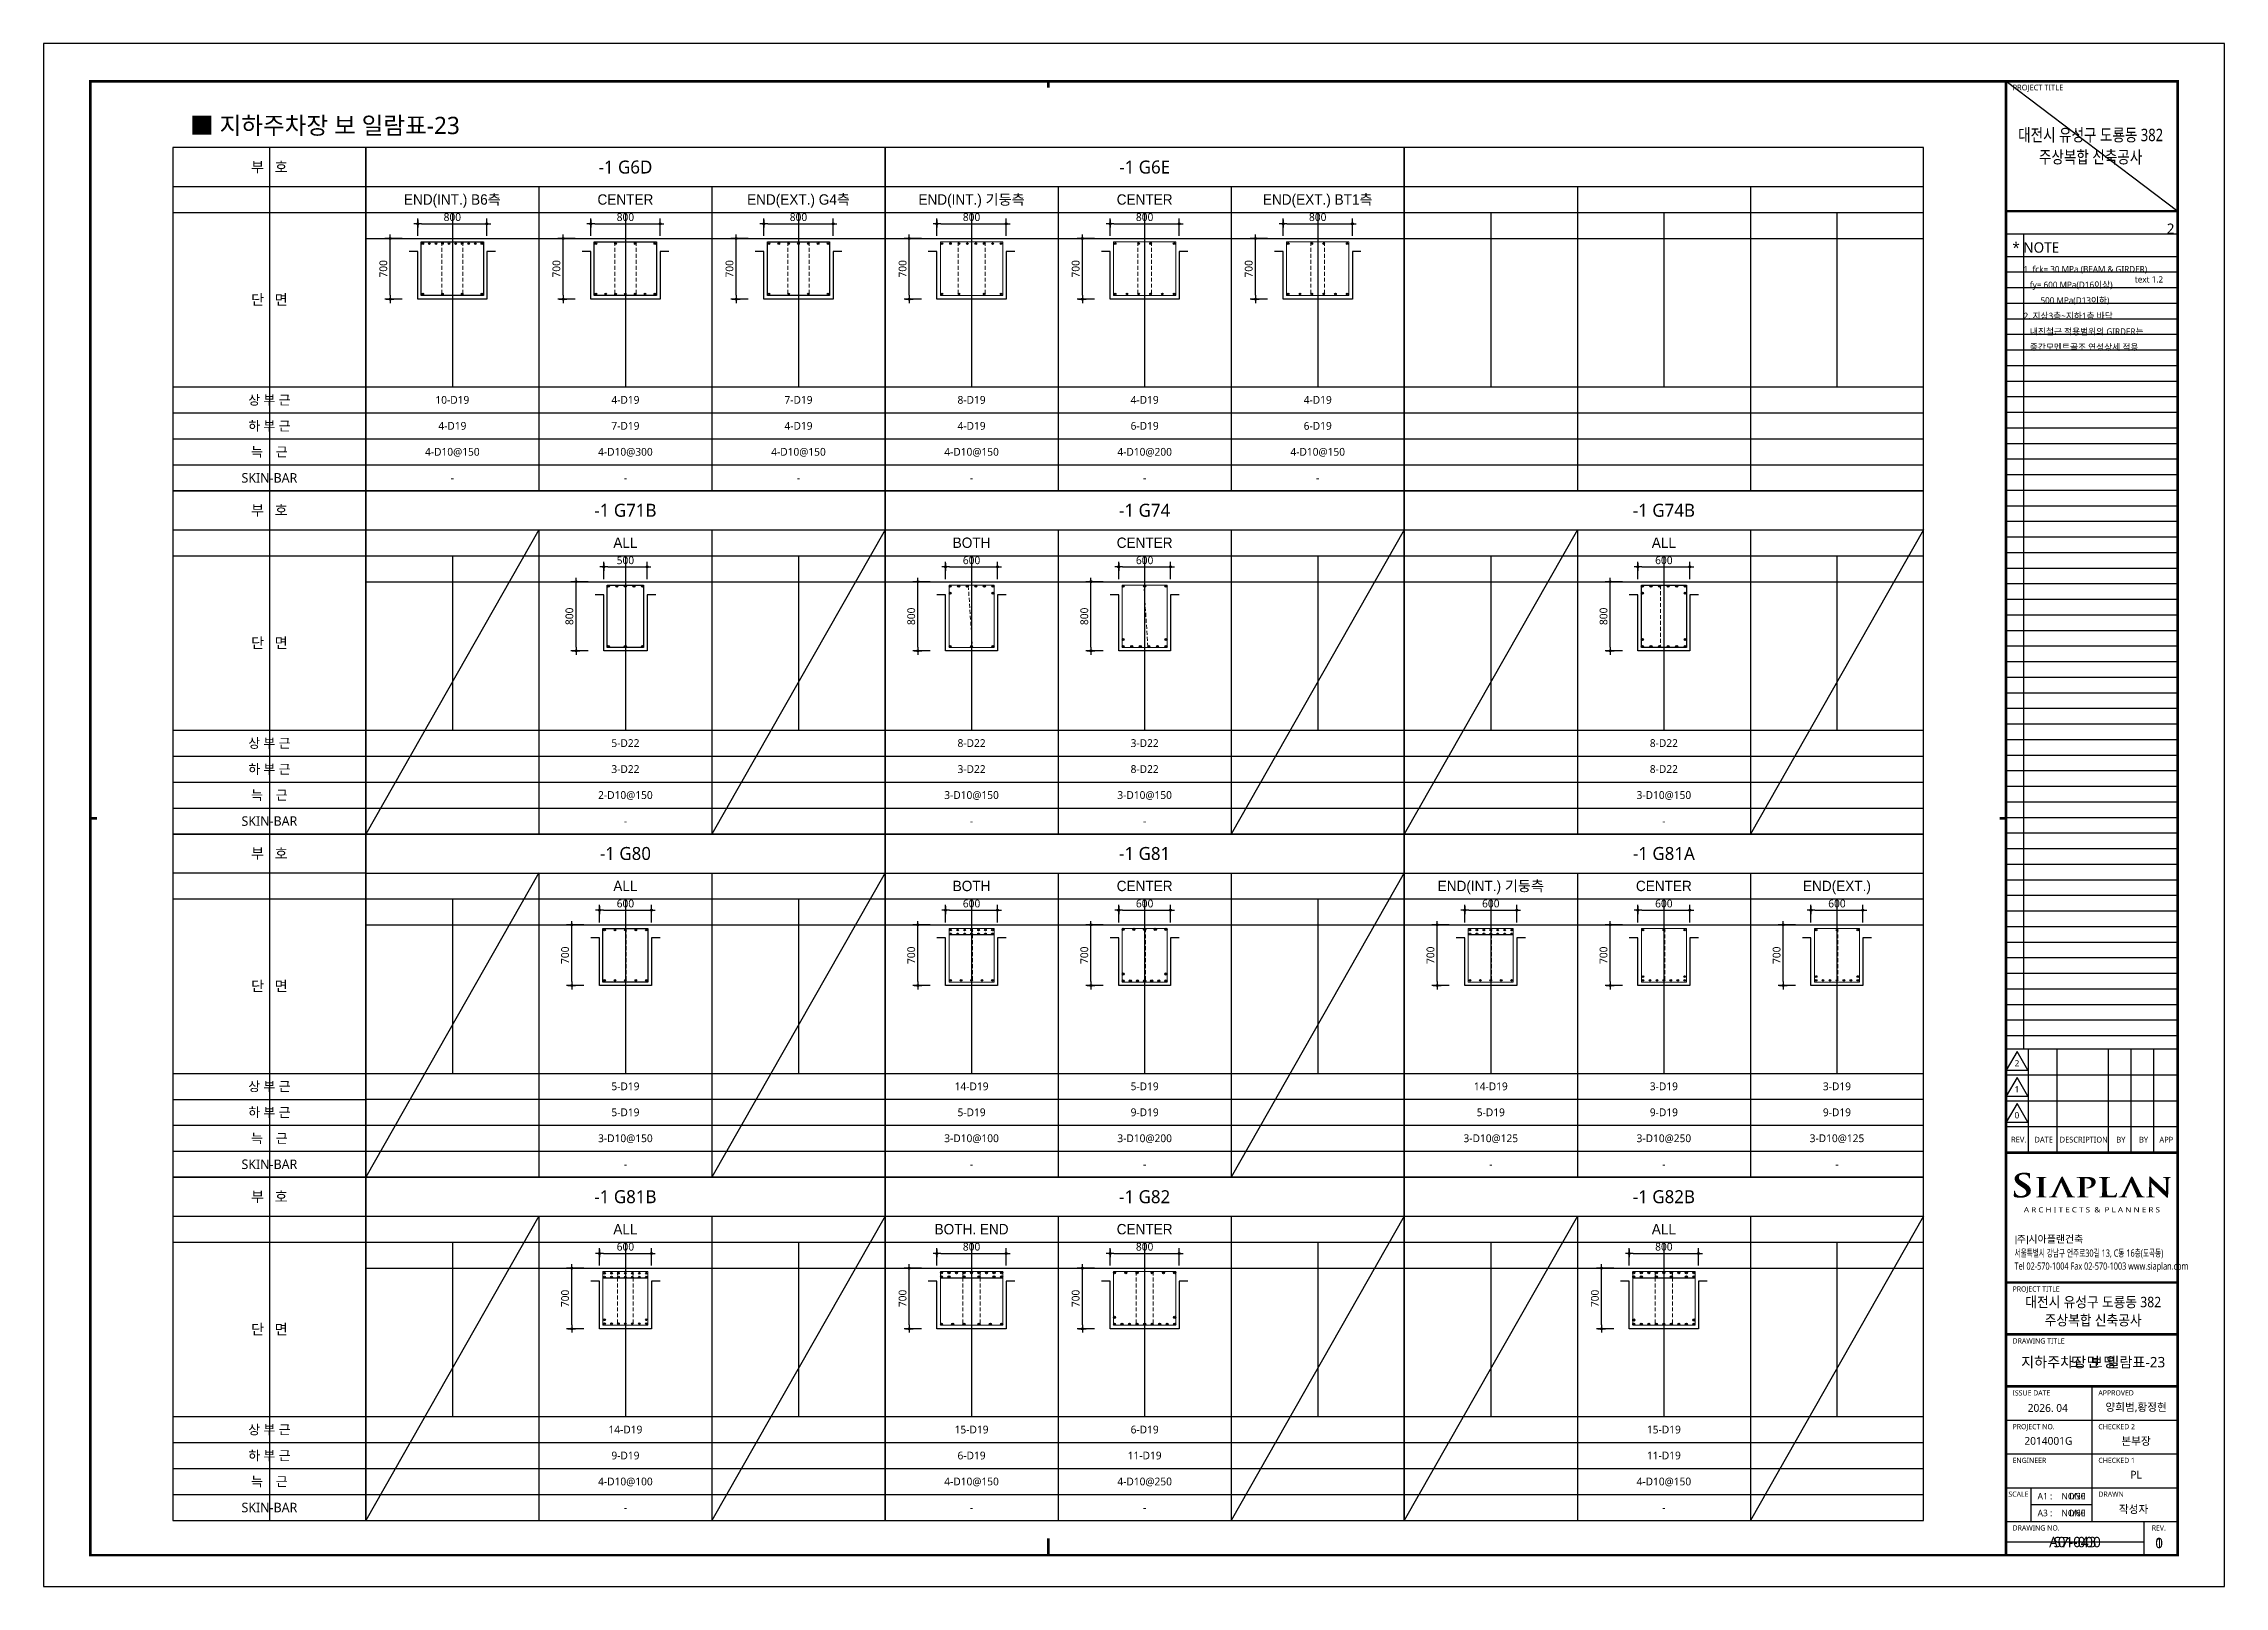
# Model space of a CAD drawing. Header units: millimetres. Extents: x 0 to 252030, y -124740 to 196020.
# Drawn here: x 100830 to 126030, y 89100 to 106920 of the extents above; entities that cross this region are included whole.
import ezdxf
from ezdxf.enums import TextEntityAlignment as Align

# ---------------------------------------------------------------- set-up
doc = ezdxf.new("R2010")
doc.units = ezdxf.units.MM
doc.header["$LTSCALE"] = 30
doc.linetypes.add('HID', pattern=[2.3, 1.5, -0.8])
doc.layers.get('DEFPOINTS').update_dxf_attribs({"color": 142})
for name, color, linetype in [('0-SEC1', 3, 'Continuous'), ('AA-SHEET-TEXT', 3, 'Continuous'), ('CON', 2, 'Continuous'), ('DIM', 7, 'Continuous'), ('ETC', 7, 'Continuous'), ('S-철근', 3, 'Continuous'), ('SHEET', 7, 'Continuous'), ('TEX', 3, 'Continuous'), ('TEXT', 6, 'Continuous'), ('TXT', 3, 'Continuous'), ('XR-FORM_(도룡동)$0$AA-SHEET', 9, 'Continuous'), ('XR-FORM_(도룡동)$0$Sheet', 7, 'Continuous'), ('XR-FORM_(도룡동)$0$Sheet-text', 3, 'Continuous'), ('XR-FORM_(도룡동)$0$TEXT', 3, 'Continuous')]:
    doc.layers.add(name, color=color, linetype=linetype)
doc.layers.add('Stirrup', color=1, linetype='Continuous', lineweight=0)
doc.layers.add('TieBar', color=7, linetype='HID', lineweight=0)
doc.styles.get("Standard").update_dxf_attribs({"font": 'malgun.ttf'})
doc.styles.add('XR-FORM$0$맑은고딕', font='malgun.ttf')
doc.styles.add('XR-FORM_(도룡동)$0$맑은고딕', font='malgun.ttf')
doc.styles.add('XR-FORM_(도룡동)$0$충북옥천_FORM$0$맑은고딕', font='malgun.ttf')
doc.styles.add('XR-FORM_(도룡동)$1$맑은고딕', font='malgun.ttf')
doc.styles.add('XR-FORM_(도룡동)$2$맑은고딕', font='malgun.ttf')
doc.styles.add('XR-FORM_(도룡동)$3$맑은고딕', font='malgun.ttf')
doc.styles.add('돋움', font='Dotum.ttf')
doc.styles.add('맑은 고딕', font='malgun.ttf')
doc.styles.add('맑은고딕', font='malgun.ttf')
doc.dimstyles.new('30NDIM', dxfattribs={"dimscale": 50, "dimtxt": 3, "dimasz": 1.5, "dimexe": 2, "dimexo": 6, "dimgap": 1, "dimtad": 1, "dimdec": 0, "dimrnd": 0.25, "dimzin": 0, "dimdsep": 46, "dimtxsty": 'Standard', "dimblk": 'Z_DOT', "dimcen": 5, "dimclrd": 256, "dimclre": 256, "dimclrt": 3, "dimadec": 0, "dimazin": 0, "dimtm": 1e-09, "dimtfac": 1, "dimtdec": 0, "dimtix": 1, "dimtmove": 2, "dimatfit": 1, "dimldrblk": 'Z_DOT', "dimfxl": 1, "dimtolj": 1, "dimtzin": 0, "dimarcsym": 0})

msp = doc.modelspace()

# ---------------------------------------------------------------- texts
at = {"layer": 'AA-SHEET-TEXT'}
for s, style, p in [('지하주차장 보 일람표-23', 'XR-FORM$0$맑은고딕', (124513.90026, 91689.9794)), ('S7-043', 'XR-FORM_(도룡동)$2$맑은고딕', (124303.50013, 89611.90968)), ('0', '맑은고딕', (125275.95675, 89601.07997))]:
    msp.add_text(s, height=120, dxfattribs=dict(at, style=style)).set_placement(p, align=Align.MIDDLE_CENTER)
for s, style, p in [('1/30', 'XR-FORM_(도룡동)$0$맑은고딕', (124425.41387, 90142.15212)), ('1/60', 'XR-FORM_(도룡동)$1$맑은고딕', (124425.41387, 89947.38398))]:
    msp.add_text(s, height=75, dxfattribs=dict(at, style=style)).set_placement(p, align=Align.MIDDLE_RIGHT)
at = {"layer": 'TEXT', "style": '맑은 고딕'}
msp.add_text('■ 지하주차장 보 일람표-23', height=200, dxfattribs=at).set_placement((102522.82534, 105974.96949), align=Align.MIDDLE_LEFT)
at = {"layer": 'TXT', "color": 2, "style": '맑은 고딕'}
for s, p in [('-1 G6D', (107553.00013, 105494.49992)), ('-1 G6E', (113553.00013, 105494.49992)), ('-1 G71B', (107553.00013, 101529.99992)), ('-1 G74', (113553.00013, 101529.99992)), ('-1 G74B', (119553.00013, 101529.99992)), ('-1 G80', (107553.00013, 97565.49992)), ('-1 G81', (113553.00013, 97565.49992)), ('-1 G81A', (119553.00013, 97565.49992)), ('-1 G81B', (107553.00013, 93600.99992)), ('-1 G82', (113553.00013, 93600.99992)), ('-1 G82B', (119553.00013, 93600.99992))]:
    msp.add_text(s, height=150, dxfattribs=at).set_placement(p, align=Align.MIDDLE_CENTER)
at = {"layer": 'TXT'}
for s, height, style, p in [('END(INT.) B6측', 120, '돋움', (105553.00013, 105119.49992)), ('CENTER', 120, '돋움', (107553.00013, 105119.49992)), ('END(EXT.) G4측', 120, '돋움', (109553.00013, 105119.49992)), ('END(INT.) 기둥측', 120, '돋움', (111553.00013, 105119.49992)), ('CENTER', 120, '돋움', (113553.00013, 105119.49992)), ('END(EXT.) BT1측', 120, '돋움', (115553.00013, 105119.49992)), ('10-D19', 90, '맑은 고딕', (105553.00013, 102804.99992)), ('4-D19', 90, '맑은 고딕', (107553.00013, 102804.99992)), ('7-D19', 90, '맑은 고딕', (109553.00013, 102804.99992)), ('8-D19', 90, '맑은 고딕', (111553.00013, 102804.99992)), ('4-D19', 90, '맑은 고딕', (113553.00013, 102804.99992)), ('4-D19', 90, '맑은 고딕', (115553.00013, 102804.99992)), ('4-D19', 90, '맑은 고딕', (105553.00013, 102504.99992)), ('7-D19', 90, '맑은 고딕', (107553.00013, 102504.99992)), ('4-D19', 90, '맑은 고딕', (109553.00013, 102504.99992)), ('4-D19', 90, '맑은 고딕', (111553.00013, 102504.99992)), ('6-D19', 90, '맑은 고딕', (113553.00013, 102504.99992)), ('6-D19', 90, '맑은 고딕', (115553.00013, 102504.99992)), ('4-D10@150', 90, '맑은 고딕', (105553.00013, 102204.99992)), ('4-D10@300', 90, '맑은 고딕', (107553.00013, 102204.99992)), ('4-D10@150', 90, '맑은 고딕', (109553.00013, 102204.99992)), ('4-D10@150', 90, '맑은 고딕', (111553.00013, 102204.99992)), ('4-D10@200', 90, '맑은 고딕', (113553.00013, 102204.99992)), ('4-D10@150', 90, '맑은 고딕', (115553.00013, 102204.99992)), ('-', 90, '맑은 고딕', (105553.00013, 101904.99992)), ('-', 90, '맑은 고딕', (107553.00013, 101904.99992)), ('-', 90, '맑은 고딕', (109553.00013, 101904.99992)), ('-', 90, '맑은 고딕', (111553.00013, 101904.99992)), ('-', 90, '맑은 고딕', (113553.00013, 101904.99992)), ('-', 90, '맑은 고딕', (115553.00013, 101904.99992)), ('ALL', 120, '돋움', (107553.00013, 101154.99992)), ('BOTH', 120, '돋움', (111553.00013, 101154.99992)), ('CENTER', 120, '돋움', (113553.00013, 101154.99992)), ('ALL', 120, '돋움', (119553.00013, 101154.99992)), ('5-D22', 90, '맑은 고딕', (107553.00013, 98840.49992)), ('8-D22', 90, '맑은 고딕', (111553.00013, 98840.49992)), ('3-D22', 90, '맑은 고딕', (113553.00013, 98840.49992)), ('8-D22', 90, '맑은 고딕', (119553.00013, 98840.49992)), ('3-D22', 90, '맑은 고딕', (107553.00013, 98540.49992)), ('3-D22', 90, '맑은 고딕', (111553.00013, 98540.49992)), ('8-D22', 90, '맑은 고딕', (113553.00013, 98540.49992)), ('8-D22', 90, '맑은 고딕', (119553.00013, 98540.49992)), ('2-D10@150', 90, '맑은 고딕', (107553.00013, 98240.49992)), ('3-D10@150', 90, '맑은 고딕', (111553.00013, 98240.49992)), ('3-D10@150', 90, '맑은 고딕', (113553.00013, 98240.49992)), ('3-D10@150', 90, '맑은 고딕', (119553.00013, 98240.49992)), ('-', 90, '맑은 고딕', (107553.00013, 97940.49992)), ('-', 90, '맑은 고딕', (111553.00013, 97940.49992)), ('-', 90, '맑은 고딕', (113553.00013, 97940.49992)), ('-', 90, '맑은 고딕', (119553.00013, 97940.49992)), ('ALL', 120, '돋움', (107553.00013, 97190.49992)), ('BOTH', 120, '돋움', (111553.00013, 97190.49992)), ('CENTER', 120, '돋움', (113553.00013, 97190.49992)), ('END(INT.) 기둥측', 120, '돋움', (117553.00013, 97190.49992)), ('CENTER', 120, '돋움', (119553.00013, 97190.49992)), ('END(EXT.)', 120, '돋움', (121553.00013, 97190.49992)), ('5-D19', 90, '맑은 고딕', (107553.00013, 94875.99992)), ('14-D19', 90, '맑은 고딕', (111553.00013, 94875.99992)), ('5-D19', 90, '맑은 고딕', (113553.00013, 94875.99992)), ('14-D19', 90, '맑은 고딕', (117553.00013, 94875.99992)), ('3-D19', 90, '맑은 고딕', (119553.00013, 94875.99992)), ('3-D19', 90, '맑은 고딕', (121553.00013, 94875.99992)), ('5-D19', 90, '맑은 고딕', (107553.00013, 94575.99992)), ('5-D19', 90, '맑은 고딕', (111553.00013, 94575.99992)), ('9-D19', 90, '맑은 고딕', (113553.00013, 94575.99992)), ('5-D19', 90, '맑은 고딕', (117553.00013, 94575.99992)), ('9-D19', 90, '맑은 고딕', (119553.00013, 94575.99992)), ('9-D19', 90, '맑은 고딕', (121553.00013, 94575.99992)), ('3-D10@150', 90, '맑은 고딕', (107553.00013, 94275.99992)), ('3-D10@100', 90, '맑은 고딕', (111553.00013, 94275.99992)), ('3-D10@200', 90, '맑은 고딕', (113553.00013, 94275.99992)), ('3-D10@125', 90, '맑은 고딕', (117553.00013, 94275.99992)), ('3-D10@250', 90, '맑은 고딕', (119553.00013, 94275.99992)), ('3-D10@125', 90, '맑은 고딕', (121553.00013, 94275.99992)), ('-', 90, '맑은 고딕', (107553.00013, 93975.99992)), ('-', 90, '맑은 고딕', (111553.00013, 93975.99992)), ('-', 90, '맑은 고딕', (113553.00013, 93975.99992)), ('-', 90, '맑은 고딕', (117553.00013, 93975.99992)), ('-', 90, '맑은 고딕', (119553.00013, 93975.99992)), ('-', 90, '맑은 고딕', (121553.00013, 93975.99992)), ('ALL', 120, '돋움', (107553.00013, 93225.99992)), ('BOTH. END', 120, '돋움', (111553.00013, 93225.99992)), ('CENTER', 120, '돋움', (113553.00013, 93225.99992)), ('ALL', 120, '돋움', (119553.00013, 93225.99992)), ('14-D19', 90, '맑은 고딕', (107553.00013, 90911.49992)), ('15-D19', 90, '맑은 고딕', (111553.00013, 90911.49992)), ('6-D19', 90, '맑은 고딕', (113553.00013, 90911.49992)), ('15-D19', 90, '맑은 고딕', (119553.00013, 90911.49992)), ('9-D19', 90, '맑은 고딕', (107553.00013, 90611.49992)), ('6-D19', 90, '맑은 고딕', (111553.00013, 90611.49992)), ('11-D19', 90, '맑은 고딕', (113553.00013, 90611.49992)), ('11-D19', 90, '맑은 고딕', (119553.00013, 90611.49992)), ('4-D10@100', 90, '맑은 고딕', (107553.00013, 90311.49992)), ('4-D10@150', 90, '맑은 고딕', (111553.00013, 90311.49992)), ('4-D10@250', 90, '맑은 고딕', (113553.00013, 90311.49992)), ('4-D10@150', 90, '맑은 고딕', (119553.00013, 90311.49992)), ('-', 90, '맑은 고딕', (107553.00013, 90011.49992)), ('-', 90, '맑은 고딕', (111553.00013, 90011.49992)), ('-', 90, '맑은 고딕', (113553.00013, 90011.49992)), ('-', 90, '맑은 고딕', (119553.00013, 90011.49992))]:
    msp.add_text(s, height=height, dxfattribs=dict(at, style=style)).set_placement(p, align=Align.MIDDLE_CENTER)

# ---------------------------------------------------------------- blocks, each defined once
blk = doc.blocks.new('XR-FORM_(도룡동)$0$S')
at = {"layer": 'XR-FORM_(도룡동)$0$Sheet'}
h = blk.add_hatch(color=6, dxfattribs=at)
edge = h.paths.add_edge_path()
edge.add_spline(control_points=[(76338, 15545), (76338, 15545), (76295, 15571), (76295, 15571), (76172, 15645), (76132, 15687), (76132, 15744), (76132, 15817), (76203, 15865), (76313, 15865), (76409, 15865), (76454, 15832), (76479, 15807), (76511, 15775), (76518, 15737), (76518, 15729), (76518, 15711), (76524, 15702), (76538, 15702), (76557, 15702), (76559, 15724), (76559, 15744), (76559, 15811), (76562, 15848), (76564, 15870), (76564, 15870), (76565, 15890), (76565, 15890), (76565, 15905), (76548, 15908), (76540, 15909), (76494, 15919), (76430, 15930), (76333, 15930), (76119, 15930), (75970, 15833), (75970, 15695), (75970, 15588), (76037, 15502), (76202, 15401), (76202, 15401), (76273, 15357), (76273, 15357), (76398, 15281), (76423, 15225), (76423, 15165), (76423, 15099), (76352, 15030), (76220, 15030), (76155, 15030), (76041, 15045), (76002, 15150), (75994, 15172), (75988, 15197), (75988, 15211), (75988, 15217), (75988, 15236), (75968, 15236), (75948, 15236), (75946, 15209), (75945, 15201), (75945, 15201), (75945, 15197), (75945, 15197), (75943, 15174), (75938, 15104), (75938, 15040), (75938, 15011), (75943, 15004), (75970, 14994), (76035, 14972), (76103, 14962), (76198, 14962), (76298, 14962), (76379, 14979), (76447, 15013), (76575, 15079), (76595, 15177), (76595, 15230), (76595, 15347), (76528, 15430), (76338, 15545)], knot_values=[0, 0, 0, 0, 1, 1, 1, 2, 2, 2, 3, 3, 3, 4, 4, 4, 5, 5, 5, 6, 6, 6, 7, 7, 7, 8, 8, 8, 9, 9, 9, 10, 10, 10, 11, 11, 11, 12, 12, 12, 13, 13, 13, 14, 14, 14, 15, 15, 15, 16, 16, 16, 17, 17, 17, 18, 18, 18, 19, 19, 19, 20, 20, 20, 21, 21, 21, 22, 22, 22, 23, 23, 23, 24, 24, 24, 25, 25, 25, 26, 26, 26, 27, 27, 27, 27], degree=3, periodic=0)
h = blk.add_hatch(color=6, dxfattribs=at)
edge = h.paths.add_edge_path()
edge.add_spline(control_points=[(77180, 15007), (77180, 15007), (77166, 15007), (77166, 15007), (77156, 15007), (77148, 15007), (77134, 15009), (77098, 15014), (77093, 15029), (77089, 15056), (77084, 15098), (77084, 15641), (77086, 15677), (77089, 15714), (77100, 15725), (77131, 15729), (77143, 15731), (77153, 15732), (77163, 15732), (77163, 15732), (77180, 15732), (77180, 15732), (77188, 15732), (77195, 15739), (77195, 15747), (77195, 15755), (77188, 15761), (77180, 15761), (77180, 15761), (76814, 15761), (76814, 15761), (76806, 15761), (76800, 15755), (76800, 15747), (76800, 15739), (76806, 15732), (76814, 15732), (76814, 15732), (76832, 15732), (76832, 15732), (76847, 15732), (76860, 15730), (76871, 15728), (76897, 15723), (76909, 15710), (76912, 15677), (76912, 15677), (76912, 15677), (76912, 15677), (76914, 15650), (76915, 15103), (76908, 15057), (76904, 15025), (76895, 15014), (76873, 15011), (76858, 15008), (76843, 15007), (76827, 15007), (76826, 15007), (76814, 15007), (76814, 15007), (76806, 15007), (76800, 15000), (76800, 14992), (76800, 14984), (76806, 14977), (76814, 14977), (76814, 14977), (77180, 14977), (77180, 14977), (77188, 14977), (77195, 14984), (77195, 14992), (77195, 15000), (77188, 15007), (77180, 15007)], knot_values=[0, 0, 0, 0, 1, 1, 1, 2, 2, 2, 3, 3, 3, 4, 4, 4, 5, 5, 5, 6, 6, 6, 7, 7, 7, 8, 8, 8, 9, 9, 9, 10, 10, 10, 11, 11, 11, 12, 12, 12, 13, 13, 13, 14, 14, 14, 15, 15, 15, 16, 16, 16, 17, 17, 17, 18, 18, 18, 19, 19, 19, 20, 20, 20, 21, 21, 21, 22, 22, 22, 23, 23, 23, 24, 24, 24, 25, 25, 25, 25], degree=3, periodic=0)
h = blk.add_hatch(color=6, dxfattribs=at)
edge = h.paths.add_edge_path()
edge.add_spline(control_points=[(78289, 15008), (78289, 15008), (78256, 15008), (78256, 15008), (78252, 15008), (78248, 15009), (78243, 15010), (78220, 15014), (78192, 15028), (78158, 15085), (78158, 15085), (77848, 15727), (77836, 15749), (77824, 15773), (77816, 15784), (77802, 15784), (77787, 15784), (77771, 15771), (77757, 15741), (77757, 15741), (77450, 15097), (77450, 15097), (77424, 15042), (77401, 15015), (77350, 15010), (77342, 15009), (77328, 15008), (77317, 15008), (77317, 15008), (77304, 15008), (77304, 15008), (77298, 15008), (77292, 15002), (77292, 14994), (77292, 14987), (77298, 14980), (77304, 14980), (77304, 14980), (77609, 14980), (77609, 14980), (77615, 14980), (77621, 14987), (77621, 14994), (77621, 15002), (77615, 15008), (77609, 15008), (77609, 15008), (77576, 15008), (77576, 15008), (77539, 15008), (77534, 15021), (77534, 15033), (77534, 15044), (77540, 15068), (77552, 15094), (77552, 15094), (77762, 15561), (77762, 15561), (77762, 15561), (78005, 15016), (78004, 15016), (78005, 15014), (78005, 15012), (78004, 15010), (78003, 15008), (78001, 15008), (77998, 15008), (77998, 15008), (77984, 15008), (77984, 15008), (77978, 15008), (77972, 15002), (77972, 14994), (77972, 14987), (77978, 14980), (77984, 14980), (77984, 14980), (78289, 14980), (78289, 14980), (78295, 14980), (78301, 14987), (78301, 14994), (78301, 15002), (78295, 15008), (78289, 15008)], knot_values=[0, 0, 0, 0, 1, 1, 1, 2, 2, 2, 3, 3, 3, 4, 4, 4, 5, 5, 5, 6, 6, 6, 7, 7, 7, 8, 8, 8, 9, 9, 9, 10, 10, 10, 11, 11, 11, 12, 12, 12, 13, 13, 13, 14, 14, 14, 15, 15, 15, 16, 16, 16, 17, 17, 17, 18, 18, 18, 19, 19, 19, 20, 20, 20, 21, 21, 21, 22, 22, 22, 23, 23, 23, 24, 24, 24, 25, 25, 25, 26, 26, 26, 27, 27, 27, 28, 28, 28, 28], degree=3, periodic=0)
h = blk.add_hatch(color=250, dxfattribs=at)
edge = h.paths.add_edge_path()
edge.add_spline(control_points=[(78762, 15355), (78740, 15355), (78721, 15354), (78721, 15339), (78721, 15329), (78732, 15327), (78739, 15326), (78739, 15326), (78761, 15325), (78768, 15325), (78956, 15325), (79092, 15431), (79092, 15577), (79092, 15629), (79059, 15678), (79025, 15703), (79003, 15719), (78945, 15762), (78781, 15762), (78781, 15762), (78772, 15762), (78771, 15762), (78771, 15762), (78376, 15762), (78376, 15762), (78367, 15762), (78360, 15756), (78360, 15748), (78360, 15740), (78367, 15734), (78376, 15734), (78376, 15734), (78423, 15734), (78423, 15734), (78429, 15733), (78435, 15733), (78438, 15732), (78480, 15725), (78488, 15709), (78491, 15677), (78491, 15677), (78491, 15677), (78491, 15677), (78493, 15651), (78494, 15108), (78487, 15062), (78481, 15030), (78474, 15013), (78453, 15010), (78437, 15007), (78422, 15006), (78407, 15006), (78406, 15006), (78396, 15006), (78396, 15006), (78387, 15006), (78380, 14999), (78380, 14991), (78380, 14983), (78387, 14977), (78396, 14977), (78396, 14977), (78791, 14977), (78791, 14977), (78800, 14977), (78807, 14983), (78807, 14991), (78807, 14999), (78800, 15006), (78791, 15006), (78791, 15006), (78781, 15006), (78781, 15006), (78761, 15006), (78733, 15008), (78715, 15010), (78681, 15013), (78672, 15031), (78668, 15061), (78662, 15105), (78662, 15684), (78662, 15690), (78662, 15699), (78664, 15704), (78669, 15705), (78679, 15708), (78707, 15709), (78729, 15709), (78757, 15709), (78810, 15704), (78857, 15670), (78924, 15623), (78931, 15562), (78931, 15520), (78931, 15418), (78833, 15355), (78762, 15355)], knot_values=[0, 0, 0, 0, 1, 1, 1, 2, 2, 2, 3, 3, 3, 4, 4, 4, 5, 5, 5, 6, 6, 6, 7, 7, 7, 8, 8, 8, 9, 9, 9, 10, 10, 10, 11, 11, 11, 12, 12, 12, 13, 13, 13, 14, 14, 14, 15, 15, 15, 16, 16, 16, 17, 17, 17, 18, 18, 18, 19, 19, 19, 20, 20, 20, 21, 21, 21, 22, 22, 22, 23, 23, 23, 24, 24, 24, 25, 25, 25, 26, 26, 26, 27, 27, 27, 28, 28, 28, 29, 29, 29, 30, 30, 30, 31, 31, 31, 32, 32, 32, 32], degree=3, periodic=0)
h = blk.add_hatch(color=250, dxfattribs=at)
edge = h.paths.add_edge_path()
edge.add_spline(control_points=[(79896, 15147), (79880, 15147), (79878, 15134), (79877, 15128), (79875, 15109), (79860, 15082), (79845, 15069), (79815, 15043), (79768, 15042), (79696, 15042), (79592, 15042), (79561, 15049), (79541, 15063), (79541, 15063), (79541, 15063), (79541, 15063), (79522, 15076), (79515, 15314), (79515, 15460), (79515, 15617), (79515, 15645), (79518, 15677), (79521, 15714), (79532, 15724), (79562, 15729), (79578, 15731), (79599, 15732), (79612, 15732), (79620, 15732), (79633, 15732), (79638, 15739), (79640, 15742), (79641, 15745), (79641, 15748), (79641, 15756), (79634, 15762), (79626, 15762), (79626, 15762), (79235, 15762), (79235, 15762), (79226, 15762), (79220, 15756), (79220, 15748), (79220, 15743), (79222, 15738), (79227, 15736), (79227, 15735), (79229, 15735), (79229, 15734), (79235, 15732), (79243, 15732), (79247, 15732), (79265, 15732), (79280, 15731), (79290, 15729), (79331, 15722), (79340, 15709), (79342, 15677), (79344, 15651), (79345, 15108), (79338, 15062), (79332, 15030), (79326, 15013), (79304, 15010), (79290, 15007), (79276, 15006), (79262, 15006), (79262, 15006), (79245, 15006), (79245, 15006), (79237, 15006), (79230, 14999), (79230, 14991), (79230, 14983), (79237, 14977), (79245, 14977), (79245, 14977), (79615, 14977), (79615, 14977), (79615, 14977), (79805, 14976), (79805, 14976), (79874, 14976), (79882, 14981), (79891, 15006), (79901, 15036), (79910, 15113), (79910, 15125), (79910, 15135), (79910, 15147), (79896, 15147)], knot_values=[0, 0, 0, 0, 1, 1, 1, 2, 2, 2, 3, 3, 3, 4, 4, 4, 5, 5, 5, 6, 6, 6, 7, 7, 7, 8, 8, 8, 9, 9, 9, 10, 10, 10, 11, 11, 11, 12, 12, 12, 13, 13, 13, 14, 14, 14, 15, 15, 15, 16, 16, 16, 17, 17, 17, 18, 18, 18, 19, 19, 19, 20, 20, 20, 21, 21, 21, 22, 22, 22, 23, 23, 23, 24, 24, 24, 25, 25, 25, 26, 26, 26, 27, 27, 27, 28, 28, 28, 29, 29, 29, 30, 30, 30, 30], degree=3, periodic=0)
h = blk.add_hatch(color=250, dxfattribs=at)
edge = h.paths.add_edge_path()
edge.add_spline(control_points=[(80974, 15008), (80974, 15008), (80942, 15008), (80942, 15008), (80937, 15008), (80933, 15009), (80928, 15010), (80905, 15014), (80878, 15028), (80843, 15085), (80843, 15085), (80533, 15727), (80521, 15749), (80509, 15773), (80501, 15784), (80487, 15784), (80472, 15784), (80457, 15771), (80442, 15741), (80442, 15741), (80135, 15097), (80135, 15097), (80109, 15042), (80086, 15015), (80035, 15010), (80027, 15009), (80013, 15008), (80002, 15008), (80002, 15008), (79989, 15008), (79989, 15008), (79983, 15008), (79977, 15002), (79977, 14994), (79977, 14987), (79983, 14980), (79989, 14980), (79989, 14980), (80294, 14980), (80294, 14980), (80300, 14980), (80306, 14987), (80306, 14994), (80306, 15002), (80300, 15008), (80294, 15008), (80294, 15008), (80261, 15008), (80261, 15008), (80224, 15008), (80219, 15021), (80219, 15033), (80219, 15044), (80225, 15068), (80237, 15094), (80237, 15094), (80447, 15561), (80447, 15561), (80447, 15561), (80690, 15016), (80690, 15016), (80690, 15014), (80690, 15012), (80689, 15010), (80688, 15008), (80686, 15008), (80683, 15008), (80683, 15008), (80669, 15008), (80669, 15008), (80663, 15008), (80657, 15002), (80657, 14994), (80657, 14987), (80663, 14980), (80669, 14980), (80669, 14980), (80974, 14980), (80974, 14980), (80980, 14980), (80986, 14987), (80986, 14994), (80986, 15002), (80980, 15008), (80974, 15008)], knot_values=[0, 0, 0, 0, 1, 1, 1, 2, 2, 2, 3, 3, 3, 4, 4, 4, 5, 5, 5, 6, 6, 6, 7, 7, 7, 8, 8, 8, 9, 9, 9, 10, 10, 10, 11, 11, 11, 12, 12, 12, 13, 13, 13, 14, 14, 14, 15, 15, 15, 16, 16, 16, 17, 17, 17, 18, 18, 18, 19, 19, 19, 20, 20, 20, 21, 21, 21, 22, 22, 22, 23, 23, 23, 24, 24, 24, 25, 25, 25, 26, 26, 26, 27, 27, 27, 28, 28, 28, 28], degree=3, periodic=0)
h = blk.add_hatch(color=250, dxfattribs=at)
edge = h.paths.add_edge_path()
edge.add_spline(control_points=[(81976, 15761), (81976, 15761), (81692, 15761), (81692, 15761), (81686, 15761), (81681, 15755), (81681, 15747), (81681, 15739), (81686, 15732), (81692, 15732), (81692, 15732), (81700, 15732), (81702, 15732), (81718, 15732), (81744, 15732), (81760, 15726), (81783, 15717), (81794, 15705), (81795, 15641), (81795, 15641), (81806, 15233), (81806, 15224), (81806, 15224), (81806, 15202), (81806, 15202), (81797, 15210), (81212, 15762), (81212, 15762), (81199, 15775), (81187, 15784), (81176, 15784), (81158, 15784), (81158, 15750), (81158, 15740), (81158, 15740), (81148, 15134), (81148, 15134), (81147, 15045), (81143, 15018), (81117, 15011), (81101, 15006), (81079, 15006), (81068, 15006), (81067, 15006), (81057, 15006), (81057, 15006), (81051, 15006), (81046, 14999), (81046, 14991), (81046, 14983), (81051, 14976), (81057, 14976), (81057, 14976), (81353, 14976), (81353, 14976), (81359, 14976), (81364, 14983), (81364, 14991), (81364, 14999), (81359, 15006), (81353, 15006), (81353, 15006), (81342, 15006), (81340, 15006), (81324, 15006), (81303, 15006), (81284, 15013), (81268, 15018), (81251, 15035), (81248, 15122), (81248, 15122), (81237, 15522), (81236, 15534), (81241, 15530), (81780, 15014), (81821, 14978), (81833, 14966), (81851, 14966), (81864, 14966), (81880, 14966), (81882, 14986), (81882, 15002), (81882, 15002), (81894, 15649), (81894, 15649), (81895, 15706), (81903, 15722), (81931, 15729), (81944, 15732), (81952, 15732), (81963, 15732), (81965, 15732), (81976, 15732), (81976, 15732), (81982, 15732), (81987, 15739), (81987, 15747), (81987, 15755), (81982, 15761), (81976, 15761)], knot_values=[0, 0, 0, 0, 1, 1, 1, 2, 2, 2, 3, 3, 3, 4, 4, 4, 5, 5, 5, 6, 6, 6, 7, 7, 7, 8, 8, 8, 9, 9, 9, 10, 10, 10, 11, 11, 11, 12, 12, 12, 13, 13, 13, 14, 14, 14, 15, 15, 15, 16, 16, 16, 17, 17, 17, 18, 18, 18, 19, 19, 19, 20, 20, 20, 21, 21, 21, 22, 22, 22, 23, 23, 23, 24, 24, 24, 25, 25, 25, 26, 26, 26, 27, 27, 27, 28, 28, 28, 29, 29, 29, 30, 30, 30, 31, 31, 31, 32, 32, 32, 33, 33, 33, 33], degree=3, periodic=0)
at = {"layer": 'DEFPOINTS'}
for p, q in [((75750, 52950), (82250, 52950)), ((75640, 52073), (82226, 52073)), ((76315, 52073), (76315, 20700)), ((82250, 51196), (75640, 51196)), ((82250, 50596), (75640, 50596)), ((82250, 49996), (75640, 49996)), ((82250, 49396), (75640, 49396)), ((82250, 48796), (75640, 48796)), ((82250, 48196), (75640, 48196)), ((82250, 47596), (75640, 47596)), ((82250, 46996), (75640, 46996)), ((82250, 46396), (75640, 46396)), ((82250, 45796), (75640, 45796)), ((82250, 45196), (75640, 45196)), ((82250, 44596), (75640, 44596)), ((82250, 43996), (75640, 43996)), ((82250, 43396), (75640, 43396)), ((82250, 42796), (75640, 42796)), ((82250, 42196), (75640, 42196)), ((82250, 41596), (75640, 41596)), ((82250, 40996), (75640, 40996)), ((82250, 40396), (75640, 40396)), ((82250, 39796), (75640, 39796)), ((82250, 39196), (75640, 39196)), ((82250, 38596), (75640, 38596)), ((82250, 37996), (75640, 37996)), ((82250, 37396), (75640, 37396)), ((82250, 36796), (75640, 36796)), ((82250, 36196), (75640, 36196)), ((82250, 35596), (75640, 35596)), ((82250, 34996), (75640, 34996)), ((82250, 34396), (75640, 34396)), ((82250, 33796), (75640, 33796)), ((82250, 33196), (75640, 33196)), ((82250, 32596), (75640, 32596)), ((82250, 31996), (75640, 31996)), ((82250, 31396), (75640, 31396)), ((82250, 30796), (75640, 30796)), ((82250, 30196), (75640, 30196)), ((82250, 29596), (75640, 29596)), ((82250, 28996), (75640, 28996)), ((82250, 28396), (75640, 28396)), ((82250, 27796), (75640, 27796)), ((82250, 27196), (75640, 27196)), ((82250, 26596), (75640, 26596)), ((82250, 25996), (75640, 25996)), ((82250, 25396), (75640, 25396)), ((82250, 24796), (75640, 24796)), ((82250, 24196), (75640, 24196)), ((82250, 23596), (75640, 23596)), ((82250, 22996), (75640, 22996)), ((82250, 22396), (75640, 22396)), ((82250, 21796), (75640, 21796)), ((82250, 21196), (75640, 21196)), ((80950, 1706), (75640, 1706))]:
    blk.add_line(p, q, dxfattribs=at)
at = {"layer": 'XR-FORM_(도룡동)$0$AA-SHEET', "const_width": 99.9}
blk.add_lwpolyline([(75750, 52950), (82250, 52950)], dxfattribs=at)
at = {"layer": 'XR-FORM_(도룡동)$0$Sheet'}
for p, q in [((75590, 20700), (82204, 20700)), ((76490, 20700), (76490, 16700)), ((77590, 20700), (77590, 16700)), ((79575, 20700), (79575, 16700)), ((80450, 20700), (80450, 16700)), ((81325, 20700), (81325, 16700)), ((75640, 19700), (82254, 19700)), ((75640, 18700), (82254, 18700)), ((75640, 17700), (82254, 17700)), ((78945, 7700), (78945, 2500)), ((75640, 6400), (82250, 6400)), ((75640, 5100), (82250, 5100)), ((75640, 3800), (82250, 3800)), ((76591, 3798), (76591, 2500)), ((76591, 3149), (78945, 3149)), ((75640, 2500), (82250, 2500)), ((80950, 2500), (80950, 1200))]:
    blk.add_line(p, q, dxfattribs=at)
at = {"layer": 'XR-FORM_(도룡동)$0$Sheet', "const_width": 100}
blk.add_lwpolyline([(1850, 57950), (82250, 57950), (82250, 1200), (1850, 1200)], close=True, dxfattribs=at)
at = {"layer": 'XR-FORM_(도룡동)$0$Sheet', "linetype": 'Continuous', "const_width": 100}
for points in [[(38745, 57950), (38745, 57700)], [(2100, 29575), (1850, 29575)], [(75640, 29575), (75390, 29575)], [(38745, 1846), (38745, 1200)]]:
    blk.add_lwpolyline(points, dxfattribs=at)
at = {"layer": 'XR-FORM_(도룡동)$0$Sheet', "const_width": 100}
for points in [[(75640, 57950), (75640, 1200)], [(75640, 52950), (82250, 52950)], [(75640, 16700), (82250, 16700)], [(75640, 11700), (82250, 11700)], [(75640, 9700), (82250, 9700)], [(75640, 7700), (82250, 7700)]]:
    blk.add_lwpolyline(points, dxfattribs=at)
at = {"layer": 'XR-FORM_(도룡동)$0$Sheet'}
for points in [[(76065, 20589), (75650, 19869), (76481, 19869)], [(76065, 19589), (75650, 18869), (76481, 18869)], [(76065, 18589), (75650, 17869), (76481, 17869)]]:
    blk.add_lwpolyline(points, close=True, dxfattribs=at)
at = {"layer": 'XR-FORM_(도룡동)$0$Sheet', "color": 3, "const_width": 28}
for points in [[(76026, 13508), (76026, 13172)], [(76466, 13508), (76466, 13172)]]:
    blk.add_lwpolyline(points, dxfattribs=at)
at = {"layer": 'DEFPOINTS', "style": 'XR-FORM_(도룡동)$3$맑은고딕'}
blk.add_text('2', height=400, dxfattribs=at).set_placement((82126, 52273), align=Align.MIDDLE_RIGHT)
blk.add_text('text 1.2', height=240, dxfattribs=at).set_placement((80599, 50202))
blk.add_text('도 면 명', height=400, dxfattribs=at).set_placement((78996, 8633), align=Align.MIDDLE_CENTER)
at = {"layer": 'XR-FORM_(도룡동)$0$Sheet', "style": 'XR-FORM_(도룡동)$3$맑은고딕'}
for s, height, p in [('PROJECT TITLE', 220, (75890, 57600)), ('PROJECT TITLE', 200, (75890, 11350)), ('DRAWING TITLE', 200, (75890, 9350)), ('ISSUE DATE', 200, (75890, 7350)), ('APPROVED', 200, (79195, 7350)), ('PROJECT NO. ', 200, (75890, 6050)), ('CHECKED 2 ', 200, (79195, 6050)), ('ENGINEER', 200, (75890, 4750)), ('CHECKED 1 ', 200, (79195, 4750)), ('SCALE', 200, (75730, 3450)), ('DRAWN', 200, (79195, 3450)), ('DRAWING NO.', 200, (75890, 2150)), ('REV.', 200, (81250, 2150))]:
    blk.add_text(s, height=height, dxfattribs=at).set_placement(p)
for s, height, p in [('2', 240, (76059, 20140)), ('1', 240, (76059, 19140)), ('0', 240, (76059, 18140)), (' REV.', 220, (76090, 17200)), ('DATE', 220, (77090, 17200)), ('DESCRIPTION', 220, (78632, 17200)), ('BY', 220, (80062, 17200)), ('BY', 220, (80938, 17200)), ('APP', 220, (81812, 17200))]:
    blk.add_text(s, height=height, dxfattribs=at).set_placement(p, align=Align.MIDDLE)
at = {"layer": 'XR-FORM_(도룡동)$0$Sheet', "color": 3, "style": 'XR-FORM_(도룡동)$3$맑은고딕', "width": 1.2}
blk.add_text('A R C H I T E C T S  &  P L A N N E R S', height=200, dxfattribs=at).set_placement((78947, 14500), align=Align.MIDDLE_CENTER)
at = {"layer": 'XR-FORM_(도룡동)$0$Sheet', "color": 3, "style": 'XR-FORM_(도룡동)$3$맑은고딕'}
blk.add_text('주 시아플랜건축', height=280, dxfattribs=at).set_placement((76057, 13372), align=Align.MIDDLE_LEFT)
at = {"layer": 'XR-FORM_(도룡동)$0$Sheet', "color": 3, "style": 'XR-FORM_(도룡동)$3$맑은고딕', "width": 0.65}
for s, p in [('서울특별시 강남구 언주로30길 13, C동 16층(도곡동)', (75966, 12833)), ('Tel 02-570-1004 Fax 02-570-1003 www.siaplan.com', (75966, 12333))]:
    blk.add_text(s, height=280, dxfattribs=at).set_placement(p, align=Align.MIDDLE_LEFT)
at = {"layer": 'XR-FORM_(도룡동)$0$Sheet-text', "style": 'XR-FORM_(도룡동)$3$맑은고딕'}
blk.add_text('* NOTE', height=400, dxfattribs=at).set_placement((75881, 51550), align=Align.MIDDLE_LEFT)
at = {"layer": 'XR-FORM_(도룡동)$0$TEXT'}
for s, height, style, p in [('2026. 04', 300, 'XR-FORM_(도룡동)$3$맑은고딕', (77247, 6870)), ('A1 : ', 250, 'XR-FORM_(도룡동)$0$충북옥천_FORM$0$맑은고딕', (77179, 3474)), ('A3 : ', 250, 'XR-FORM_(도룡동)$0$충북옥천_FORM$0$맑은고딕', (77179, 2825))]:
    blk.add_text(s, height=height, dxfattribs=dict(at, style=style)).set_placement(p, align=Align.MIDDLE_CENTER)
at = {"layer": 'XR-FORM_(도룡동)$0$TEXT', "style": 'XR-FORM_(도룡동)$3$맑은고딕'}
blk.add_text('양희범,황정현', height=300, dxfattribs=at).set_placement((80649, 6901), align=Align.MIDDLE)
blk = doc.blocks.new('XR-FORM_(도룡동)', base_point=(101.33, -56114.51))
at = {"layer": 'DEFPOINTS'}
blk.add_line((377.95, 289.75), (411, 264.75), dxfattribs=at)
blk.add_lwpolyline([(0, 0), (420, 0), (420, 297), (0, 297)], close=True, dxfattribs=at)
at = {"xscale": 0.005, "yscale": 0.005, "zscale": 0.005}
blk.add_blockref('XR-FORM_(도룡동)$0$S', (-0.25, 0), dxfattribs=at)
at = {"layer": 'DEFPOINTS', "style": 'XR-FORM_(도룡동)$3$맑은고딕'}
for s, p in [('2014001G', (386.1, 28.01)), ('본부장', (402.99, 28.01)), ('PL', (402.99, 21.51))]:
    blk.add_text(s, height=1.5, dxfattribs=at).set_placement(p, align=Align.MIDDLE)
for p in [(393.26, 17.37), (393.26, 14.12)]:
    blk.add_text('NONE', height=1.25, dxfattribs=at).set_placement(p, align=Align.MIDDLE_RIGHT)
for s, height, p in [('작성자', 1.5, (402.51, 14.85)), ('A01-000', 2, (391.22, 8.53))]:
    blk.add_text(s, height=height, dxfattribs=at).set_placement(p, align=Align.MIDDLE_CENTER)
at = {"layer": 'XR-FORM_(도룡동)$0$Sheet-text', "style": 'XR-FORM_(도룡동)$3$맑은고딕', "width": 0.8}
for s, p in [('대전시 유성구 도룡동 382', (394.23, 279.42)), ('주상복합 신축공사', (394.23, 275.17))]:
    blk.add_text(s, height=2.4, dxfattribs=at).set_placement(p, align=Align.MIDDLE_CENTER)
at = {"layer": 'XR-FORM_(도룡동)$0$TEXT', "style": 'XR-FORM_(도룡동)$3$맑은고딕', "width": 0.9}
for s, p in [('대전시 유성구 도룡동 382', (394.73, 54.74)), ('주상복합 신축공사', (394.73, 51.24))]:
    blk.add_text(s, height=2, dxfattribs=at).set_placement(p, align=Align.MIDDLE_CENTER)
at = {"layer": 'XR-FORM_(도룡동)$0$TEXT', "style": 'XR-FORM_(도룡동)$3$맑은고딕'}
blk.add_text('1', height=2, dxfattribs=at).set_placement((407.43, 8.35), align=Align.MIDDLE_CENTER)
blk = doc.blocks.new('*U160')
at = {"layer": 'DEFPOINTS'}
for p, q in [((-1114, 5286), (-1114, 1321)), ((-2229, 4536), (0, 4536))]:
    blk.add_line(p, q, dxfattribs=at)
at = {"layer": 'SHEET'}
blk.add_line((-2229, 4836), (0, 4836), dxfattribs=at)
at = {"layer": 'SHEET', "color": 6}
for p, q in [((-2229, 2521), (0, 2521)), ((-2229, 2221), (0, 2221)), ((-2229, 1921), (0, 1921)), ((-2229, 1621), (0, 1621))]:
    blk.add_line(p, q, dxfattribs=at)
at = {"layer": 'SHEET'}
blk.add_lwpolyline([(0, 5286), (-2229, 5286), (-2229, 1321), (0, 1321)], close=True, dxfattribs=at)
at = {"layer": 'TXT', "style": '맑은 고딕'}
for s, height, p in [('부   호', 120, (-1114, 5061)), ('단   면', 120, (-1114, 3529)), ('상 부 근', 110, (-1114, 2371)), ('하 부 근', 110, (-1114, 2071)), ('늑    근', 110, (-1114, 1771)), ('SKIN-BAR', 110, (-1114, 1471))]:
    blk.add_text(s, height=height, dxfattribs=at).set_placement(p, align=Align.MIDDLE_CENTER)
blk = doc.blocks.new('NOTE-보일람표')
at = {"layer": 'TEX', "style": '맑은 고딕'}
for s, p in [('1. fck= 30 MPa (BEAM & GIRDER)', (0, -144)), ('   fy= 600 MPa(D16이상) ', (0, -324)), ('        500 MPa(D13이하)', (0, -504)), ('2. 지상3층~지하1층 바닥', (0, -684)), ('   중간모멘트골조 연성상세 적용', (0, -1044)), ('   내진철근 적용범위의 GIRDER는', (0, -864))]:
    blk.add_text(s, height=72, dxfattribs=at).set_placement(p, align=Align.MIDDLE_LEFT)
blk = doc.blocks.new('4등분')
at = {"layer": 'DEFPOINTS'}
for p, q in [((1000, 3214), (1000, 1200)), ((3000, 3214), (3000, 1200)), ((5000, 3214), (5000, 1200)), ((0, 2914), (6000, 2914))]:
    blk.add_line(p, q, dxfattribs=at)
at = {"layer": 'SHEET'}
blk.add_line((0, 3514), (6000, 3514), dxfattribs=at)
at = {"layer": 'SHEET', "color": 6}
for p, q in [((2000, 3514), (2000, 0)), ((4000, 3514), (4000, 0)), ((0, 3214), (6000, 3214)), ((0, 1200), (6000, 1200)), ((0, 900), (6000, 900)), ((0, 600), (6000, 600)), ((0, 300), (6000, 300))]:
    blk.add_line(p, q, dxfattribs=at)
at = {"layer": 'SHEET'}
blk.add_lwpolyline([(6000, 3964), (0, 3964), (0, 0), (6000, 0)], close=True, dxfattribs=at)
blk = doc.blocks.new('Z_DOT')
at = {"layer": 'DIM', "color": 0}
for p, q in [((-1, 0), (1, 0)), ((0, -1), (0, 1))]:
    blk.add_line(p, q, dxfattribs=at)
for radius in [0.25, 0.125]:
    blk.add_circle((0, 0), radius, dxfattribs=at)
blk = doc.blocks.new('*D861')
at = {"layer": 'DEFPOINTS', "color": 0, "transparency": 16777216}
for p in [(105953, 104840), (105153, 104519), (105953, 104519)]:
    blk.add_point(p, dxfattribs=at)
at = {"layer": 'DIM', "lineweight": -2, "transparency": 16777216}
for p, q in [((105153, 104699), (105153, 104900)), ((105198, 104840), (105908, 104840)), ((105953, 104699), (105953, 104900))]:
    blk.add_line(p, q, dxfattribs=at)
at = {"layer": 'DIM', "lineweight": -2, "transparency": 16777216, "xscale": 45, "yscale": 45, "zscale": 45, "rotation": 180}
blk.add_blockref('Z_DOT', (105153, 104840), dxfattribs=at)
at = {"layer": 'DIM', "lineweight": -2, "transparency": 16777216, "xscale": 45, "yscale": 45, "zscale": 45}
blk.add_blockref('Z_DOT', (105953, 104840), dxfattribs=at)
at = {"layer": 'DIM', "color": 3, "transparency": 16777216, "insert": (105553, 104916), "char_height": 90, "attachment_point": 5}
blk.add_mtext('\\A1;800', dxfattribs=at)
blk = doc.blocks.new('*D862')
at = {"layer": 'DEFPOINTS', "color": 0, "transparency": 16777216}
for p in [(104833, 104669), (105153, 104669), (105153, 103969)]:
    blk.add_point(p, dxfattribs=at)
at = {"layer": 'DIM', "lineweight": -2, "transparency": 16777216}
for p, q in [((104973, 104669), (104773, 104669)), ((104833, 104014), (104833, 104624)), ((104973, 103969), (104773, 103969))]:
    blk.add_line(p, q, dxfattribs=at)
at = {"layer": 'DIM', "lineweight": -2, "transparency": 16777216, "xscale": 45, "yscale": 45, "zscale": 45}
for p, rotation in [((104833, 104669), 90), ((104833, 103969), 270)]:
    blk.add_blockref('Z_DOT', p, dxfattribs=dict(at, rotation=rotation))
at = {"layer": 'DIM', "color": 3, "transparency": 16777216, "insert": (104756, 104319), "char_height": 90, "attachment_point": 5, "rotation": 90}
blk.add_mtext('\\A1;700', dxfattribs=at)
blk = doc.blocks.new('*D863')
at = {"layer": 'DEFPOINTS', "color": 0, "transparency": 16777216}
for p in [(107953, 104840), (107153, 104519), (107953, 104519)]:
    blk.add_point(p, dxfattribs=at)
at = {"layer": 'DIM', "lineweight": -2, "transparency": 16777216}
for p, q in [((107153, 104699), (107153, 104900)), ((107198, 104840), (107908, 104840)), ((107953, 104699), (107953, 104900))]:
    blk.add_line(p, q, dxfattribs=at)
at = {"layer": 'DIM', "lineweight": -2, "transparency": 16777216, "xscale": 45, "yscale": 45, "zscale": 45, "rotation": 180}
blk.add_blockref('Z_DOT', (107153, 104840), dxfattribs=at)
at = {"layer": 'DIM', "lineweight": -2, "transparency": 16777216, "xscale": 45, "yscale": 45, "zscale": 45}
blk.add_blockref('Z_DOT', (107953, 104840), dxfattribs=at)
at = {"layer": 'DIM', "color": 3, "transparency": 16777216, "insert": (107553, 104916), "char_height": 90, "attachment_point": 5}
blk.add_mtext('\\A1;800', dxfattribs=at)
blk = doc.blocks.new('*D864')
at = {"layer": 'DEFPOINTS', "color": 0, "transparency": 16777216}
for p in [(106833, 104669), (107153, 104669), (107153, 103969)]:
    blk.add_point(p, dxfattribs=at)
at = {"layer": 'DIM', "lineweight": -2, "transparency": 16777216}
for p, q in [((106973, 104669), (106773, 104669)), ((106833, 104014), (106833, 104624)), ((106973, 103969), (106773, 103969))]:
    blk.add_line(p, q, dxfattribs=at)
at = {"layer": 'DIM', "lineweight": -2, "transparency": 16777216, "xscale": 45, "yscale": 45, "zscale": 45}
for p, rotation in [((106833, 104669), 90), ((106833, 103969), 270)]:
    blk.add_blockref('Z_DOT', p, dxfattribs=dict(at, rotation=rotation))
at = {"layer": 'DIM', "color": 3, "transparency": 16777216, "insert": (106756, 104319), "char_height": 90, "attachment_point": 5, "rotation": 90}
blk.add_mtext('\\A1;700', dxfattribs=at)
blk = doc.blocks.new('*D865')
at = {"layer": 'DEFPOINTS', "color": 0, "transparency": 16777216}
for p in [(109953, 104840), (109153, 104519), (109953, 104519)]:
    blk.add_point(p, dxfattribs=at)
at = {"layer": 'DIM', "lineweight": -2, "transparency": 16777216}
for p, q in [((109153, 104699), (109153, 104900)), ((109198, 104840), (109908, 104840)), ((109953, 104699), (109953, 104900))]:
    blk.add_line(p, q, dxfattribs=at)
at = {"layer": 'DIM', "lineweight": -2, "transparency": 16777216, "xscale": 45, "yscale": 45, "zscale": 45, "rotation": 180}
blk.add_blockref('Z_DOT', (109153, 104840), dxfattribs=at)
at = {"layer": 'DIM', "lineweight": -2, "transparency": 16777216, "xscale": 45, "yscale": 45, "zscale": 45}
blk.add_blockref('Z_DOT', (109953, 104840), dxfattribs=at)
at = {"layer": 'DIM', "color": 3, "transparency": 16777216, "insert": (109553, 104916), "char_height": 90, "attachment_point": 5}
blk.add_mtext('\\A1;800', dxfattribs=at)
blk = doc.blocks.new('*D866')
at = {"layer": 'DEFPOINTS', "color": 0, "transparency": 16777216}
for p in [(108833, 104669), (109153, 104669), (109153, 103969)]:
    blk.add_point(p, dxfattribs=at)
at = {"layer": 'DIM', "lineweight": -2, "transparency": 16777216}
for p, q in [((108973, 104669), (108773, 104669)), ((108833, 104014), (108833, 104624)), ((108973, 103969), (108773, 103969))]:
    blk.add_line(p, q, dxfattribs=at)
at = {"layer": 'DIM', "lineweight": -2, "transparency": 16777216, "xscale": 45, "yscale": 45, "zscale": 45}
for p, rotation in [((108833, 104669), 90), ((108833, 103969), 270)]:
    blk.add_blockref('Z_DOT', p, dxfattribs=dict(at, rotation=rotation))
at = {"layer": 'DIM', "color": 3, "transparency": 16777216, "insert": (108756, 104319), "char_height": 90, "attachment_point": 5, "rotation": 90}
blk.add_mtext('\\A1;700', dxfattribs=at)
blk = doc.blocks.new('*D867')
at = {"layer": 'DEFPOINTS', "color": 0, "transparency": 16777216}
for p in [(111953, 104840), (111153, 104519), (111953, 104519)]:
    blk.add_point(p, dxfattribs=at)
at = {"layer": 'DIM', "lineweight": -2, "transparency": 16777216}
for p, q in [((111153, 104699), (111153, 104900)), ((111198, 104840), (111908, 104840)), ((111953, 104699), (111953, 104900))]:
    blk.add_line(p, q, dxfattribs=at)
at = {"layer": 'DIM', "lineweight": -2, "transparency": 16777216, "xscale": 45, "yscale": 45, "zscale": 45, "rotation": 180}
blk.add_blockref('Z_DOT', (111153, 104840), dxfattribs=at)
at = {"layer": 'DIM', "lineweight": -2, "transparency": 16777216, "xscale": 45, "yscale": 45, "zscale": 45}
blk.add_blockref('Z_DOT', (111953, 104840), dxfattribs=at)
at = {"layer": 'DIM', "color": 3, "transparency": 16777216, "insert": (111553, 104916), "char_height": 90, "attachment_point": 5}
blk.add_mtext('\\A1;800', dxfattribs=at)
blk = doc.blocks.new('*D868')
at = {"layer": 'DEFPOINTS', "color": 0, "transparency": 16777216}
for p in [(110833, 104669), (111153, 104669), (111153, 103969)]:
    blk.add_point(p, dxfattribs=at)
at = {"layer": 'DIM', "lineweight": -2, "transparency": 16777216}
for p, q in [((110973, 104669), (110773, 104669)), ((110833, 104014), (110833, 104624)), ((110973, 103969), (110773, 103969))]:
    blk.add_line(p, q, dxfattribs=at)
at = {"layer": 'DIM', "lineweight": -2, "transparency": 16777216, "xscale": 45, "yscale": 45, "zscale": 45}
for p, rotation in [((110833, 104669), 90), ((110833, 103969), 270)]:
    blk.add_blockref('Z_DOT', p, dxfattribs=dict(at, rotation=rotation))
at = {"layer": 'DIM', "color": 3, "transparency": 16777216, "insert": (110756, 104319), "char_height": 90, "attachment_point": 5, "rotation": 90}
blk.add_mtext('\\A1;700', dxfattribs=at)
blk = doc.blocks.new('*D869')
at = {"layer": 'DEFPOINTS', "color": 0, "transparency": 16777216}
for p in [(113953, 104840), (113153, 104519), (113953, 104519)]:
    blk.add_point(p, dxfattribs=at)
at = {"layer": 'DIM', "lineweight": -2, "transparency": 16777216}
for p, q in [((113153, 104699), (113153, 104900)), ((113198, 104840), (113908, 104840)), ((113953, 104699), (113953, 104900))]:
    blk.add_line(p, q, dxfattribs=at)
at = {"layer": 'DIM', "lineweight": -2, "transparency": 16777216, "xscale": 45, "yscale": 45, "zscale": 45, "rotation": 180}
blk.add_blockref('Z_DOT', (113153, 104840), dxfattribs=at)
at = {"layer": 'DIM', "lineweight": -2, "transparency": 16777216, "xscale": 45, "yscale": 45, "zscale": 45}
blk.add_blockref('Z_DOT', (113953, 104840), dxfattribs=at)
at = {"layer": 'DIM', "color": 3, "transparency": 16777216, "insert": (113553, 104916), "char_height": 90, "attachment_point": 5}
blk.add_mtext('\\A1;800', dxfattribs=at)
blk = doc.blocks.new('*D870')
at = {"layer": 'DEFPOINTS', "color": 0, "transparency": 16777216}
for p in [(112833, 104669), (113153, 104669), (113153, 103969)]:
    blk.add_point(p, dxfattribs=at)
at = {"layer": 'DIM', "lineweight": -2, "transparency": 16777216}
for p, q in [((112973, 104669), (112773, 104669)), ((112833, 104014), (112833, 104624)), ((112973, 103969), (112773, 103969))]:
    blk.add_line(p, q, dxfattribs=at)
at = {"layer": 'DIM', "lineweight": -2, "transparency": 16777216, "xscale": 45, "yscale": 45, "zscale": 45}
for p, rotation in [((112833, 104669), 90), ((112833, 103969), 270)]:
    blk.add_blockref('Z_DOT', p, dxfattribs=dict(at, rotation=rotation))
at = {"layer": 'DIM', "color": 3, "transparency": 16777216, "insert": (112756, 104319), "char_height": 90, "attachment_point": 5, "rotation": 90}
blk.add_mtext('\\A1;700', dxfattribs=at)
blk = doc.blocks.new('*D871')
at = {"layer": 'DEFPOINTS', "color": 0, "transparency": 16777216}
for p in [(115953, 104840), (115153, 104519), (115953, 104519)]:
    blk.add_point(p, dxfattribs=at)
at = {"layer": 'DIM', "lineweight": -2, "transparency": 16777216}
for p, q in [((115153, 104699), (115153, 104900)), ((115198, 104840), (115908, 104840)), ((115953, 104699), (115953, 104900))]:
    blk.add_line(p, q, dxfattribs=at)
at = {"layer": 'DIM', "lineweight": -2, "transparency": 16777216, "xscale": 45, "yscale": 45, "zscale": 45, "rotation": 180}
blk.add_blockref('Z_DOT', (115153, 104840), dxfattribs=at)
at = {"layer": 'DIM', "lineweight": -2, "transparency": 16777216, "xscale": 45, "yscale": 45, "zscale": 45}
blk.add_blockref('Z_DOT', (115953, 104840), dxfattribs=at)
at = {"layer": 'DIM', "color": 3, "transparency": 16777216, "insert": (115553, 104916), "char_height": 90, "attachment_point": 5}
blk.add_mtext('\\A1;800', dxfattribs=at)
blk = doc.blocks.new('*D872')
at = {"layer": 'DEFPOINTS', "color": 0, "transparency": 16777216}
for p in [(114833, 104669), (115153, 104669), (115153, 103969)]:
    blk.add_point(p, dxfattribs=at)
at = {"layer": 'DIM', "lineweight": -2, "transparency": 16777216}
for p, q in [((114973, 104669), (114773, 104669)), ((114833, 104014), (114833, 104624)), ((114973, 103969), (114773, 103969))]:
    blk.add_line(p, q, dxfattribs=at)
at = {"layer": 'DIM', "lineweight": -2, "transparency": 16777216, "xscale": 45, "yscale": 45, "zscale": 45}
for p, rotation in [((114833, 104669), 90), ((114833, 103969), 270)]:
    blk.add_blockref('Z_DOT', p, dxfattribs=dict(at, rotation=rotation))
at = {"layer": 'DIM', "color": 3, "transparency": 16777216, "insert": (114756, 104319), "char_height": 90, "attachment_point": 5, "rotation": 90}
blk.add_mtext('\\A1;700', dxfattribs=at)
blk = doc.blocks.new('*D873')
at = {"layer": 'DEFPOINTS', "color": 0, "transparency": 16777216}
for p in [(111853, 96911), (111253, 96590), (111853, 96590)]:
    blk.add_point(p, dxfattribs=at)
at = {"layer": 'DIM', "lineweight": -2, "transparency": 16777216}
for p, q in [((111253, 96770), (111253, 96971)), ((111298, 96911), (111808, 96911)), ((111853, 96770), (111853, 96971))]:
    blk.add_line(p, q, dxfattribs=at)
at = {"layer": 'DIM', "lineweight": -2, "transparency": 16777216, "xscale": 45, "yscale": 45, "zscale": 45, "rotation": 180}
blk.add_blockref('Z_DOT', (111253, 96911), dxfattribs=at)
at = {"layer": 'DIM', "lineweight": -2, "transparency": 16777216, "xscale": 45, "yscale": 45, "zscale": 45}
blk.add_blockref('Z_DOT', (111853, 96911), dxfattribs=at)
at = {"layer": 'DIM', "color": 3, "transparency": 16777216, "insert": (111553, 96987), "char_height": 90, "attachment_point": 5}
blk.add_mtext('\\A1;600', dxfattribs=at)
blk = doc.blocks.new('*D874')
at = {"layer": 'DEFPOINTS', "color": 0, "transparency": 16777216}
for p in [(110933, 96740), (111253, 96740), (111253, 96040)]:
    blk.add_point(p, dxfattribs=at)
at = {"layer": 'DIM', "lineweight": -2, "transparency": 16777216}
for p, q in [((111073, 96740), (110873, 96740)), ((110933, 96085), (110933, 96695)), ((111073, 96040), (110873, 96040))]:
    blk.add_line(p, q, dxfattribs=at)
at = {"layer": 'DIM', "lineweight": -2, "transparency": 16777216, "xscale": 45, "yscale": 45, "zscale": 45}
for p, rotation in [((110933, 96740), 90), ((110933, 96040), 270)]:
    blk.add_blockref('Z_DOT', p, dxfattribs=dict(at, rotation=rotation))
at = {"layer": 'DIM', "color": 3, "transparency": 16777216, "insert": (110856, 96390), "char_height": 90, "attachment_point": 5, "rotation": 90}
blk.add_mtext('\\A1;700', dxfattribs=at)
blk = doc.blocks.new('*D875')
at = {"layer": 'DEFPOINTS', "color": 0, "transparency": 16777216}
for p in [(113853, 96911), (113253, 96590), (113853, 96590)]:
    blk.add_point(p, dxfattribs=at)
at = {"layer": 'DIM', "lineweight": -2, "transparency": 16777216}
for p, q in [((113253, 96770), (113253, 96971)), ((113298, 96911), (113808, 96911)), ((113853, 96770), (113853, 96971))]:
    blk.add_line(p, q, dxfattribs=at)
at = {"layer": 'DIM', "lineweight": -2, "transparency": 16777216, "xscale": 45, "yscale": 45, "zscale": 45, "rotation": 180}
blk.add_blockref('Z_DOT', (113253, 96911), dxfattribs=at)
at = {"layer": 'DIM', "lineweight": -2, "transparency": 16777216, "xscale": 45, "yscale": 45, "zscale": 45}
blk.add_blockref('Z_DOT', (113853, 96911), dxfattribs=at)
at = {"layer": 'DIM', "color": 3, "transparency": 16777216, "insert": (113553, 96987), "char_height": 90, "attachment_point": 5}
blk.add_mtext('\\A1;600', dxfattribs=at)
blk = doc.blocks.new('*D876')
at = {"layer": 'DEFPOINTS', "color": 0, "transparency": 16777216}
for p in [(112933, 96740), (113253, 96740), (113253, 96040)]:
    blk.add_point(p, dxfattribs=at)
at = {"layer": 'DIM', "lineweight": -2, "transparency": 16777216}
for p, q in [((113073, 96740), (112873, 96740)), ((112933, 96085), (112933, 96695)), ((113073, 96040), (112873, 96040))]:
    blk.add_line(p, q, dxfattribs=at)
at = {"layer": 'DIM', "lineweight": -2, "transparency": 16777216, "xscale": 45, "yscale": 45, "zscale": 45}
for p, rotation in [((112933, 96740), 90), ((112933, 96040), 270)]:
    blk.add_blockref('Z_DOT', p, dxfattribs=dict(at, rotation=rotation))
at = {"layer": 'DIM', "color": 3, "transparency": 16777216, "insert": (112856, 96390), "char_height": 90, "attachment_point": 5, "rotation": 90}
blk.add_mtext('\\A1;700', dxfattribs=at)
blk = doc.blocks.new('*D877')
at = {"layer": 'DEFPOINTS', "color": 0, "transparency": 16777216}
for p in [(117853, 96911), (117253, 96590), (117853, 96590)]:
    blk.add_point(p, dxfattribs=at)
at = {"layer": 'DIM', "lineweight": -2, "transparency": 16777216}
for p, q in [((117253, 96770), (117253, 96971)), ((117298, 96911), (117808, 96911)), ((117853, 96770), (117853, 96971))]:
    blk.add_line(p, q, dxfattribs=at)
at = {"layer": 'DIM', "lineweight": -2, "transparency": 16777216, "xscale": 45, "yscale": 45, "zscale": 45, "rotation": 180}
blk.add_blockref('Z_DOT', (117253, 96911), dxfattribs=at)
at = {"layer": 'DIM', "lineweight": -2, "transparency": 16777216, "xscale": 45, "yscale": 45, "zscale": 45}
blk.add_blockref('Z_DOT', (117853, 96911), dxfattribs=at)
at = {"layer": 'DIM', "color": 3, "transparency": 16777216, "insert": (117553, 96987), "char_height": 90, "attachment_point": 5}
blk.add_mtext('\\A1;600', dxfattribs=at)
blk = doc.blocks.new('*D878')
at = {"layer": 'DEFPOINTS', "color": 0, "transparency": 16777216}
for p in [(116933, 96740), (117253, 96740), (117253, 96040)]:
    blk.add_point(p, dxfattribs=at)
at = {"layer": 'DIM', "lineweight": -2, "transparency": 16777216}
for p, q in [((117073, 96740), (116873, 96740)), ((116933, 96085), (116933, 96695)), ((117073, 96040), (116873, 96040))]:
    blk.add_line(p, q, dxfattribs=at)
at = {"layer": 'DIM', "lineweight": -2, "transparency": 16777216, "xscale": 45, "yscale": 45, "zscale": 45}
for p, rotation in [((116933, 96740), 90), ((116933, 96040), 270)]:
    blk.add_blockref('Z_DOT', p, dxfattribs=dict(at, rotation=rotation))
at = {"layer": 'DIM', "color": 3, "transparency": 16777216, "insert": (116856, 96390), "char_height": 90, "attachment_point": 5, "rotation": 90}
blk.add_mtext('\\A1;700', dxfattribs=at)
blk = doc.blocks.new('*D879')
at = {"layer": 'DEFPOINTS', "color": 0, "transparency": 16777216}
for p in [(119853, 96911), (119253, 96590), (119853, 96590)]:
    blk.add_point(p, dxfattribs=at)
at = {"layer": 'DIM', "lineweight": -2, "transparency": 16777216}
for p, q in [((119253, 96770), (119253, 96971)), ((119298, 96911), (119808, 96911)), ((119853, 96770), (119853, 96971))]:
    blk.add_line(p, q, dxfattribs=at)
at = {"layer": 'DIM', "lineweight": -2, "transparency": 16777216, "xscale": 45, "yscale": 45, "zscale": 45, "rotation": 180}
blk.add_blockref('Z_DOT', (119253, 96911), dxfattribs=at)
at = {"layer": 'DIM', "lineweight": -2, "transparency": 16777216, "xscale": 45, "yscale": 45, "zscale": 45}
blk.add_blockref('Z_DOT', (119853, 96911), dxfattribs=at)
at = {"layer": 'DIM', "color": 3, "transparency": 16777216, "insert": (119553, 96987), "char_height": 90, "attachment_point": 5}
blk.add_mtext('\\A1;600', dxfattribs=at)
blk = doc.blocks.new('*D880')
at = {"layer": 'DEFPOINTS', "color": 0, "transparency": 16777216}
for p in [(118933, 96740), (119253, 96740), (119253, 96040)]:
    blk.add_point(p, dxfattribs=at)
at = {"layer": 'DIM', "lineweight": -2, "transparency": 16777216}
for p, q in [((119073, 96740), (118873, 96740)), ((118933, 96085), (118933, 96695)), ((119073, 96040), (118873, 96040))]:
    blk.add_line(p, q, dxfattribs=at)
at = {"layer": 'DIM', "lineweight": -2, "transparency": 16777216, "xscale": 45, "yscale": 45, "zscale": 45}
for p, rotation in [((118933, 96740), 90), ((118933, 96040), 270)]:
    blk.add_blockref('Z_DOT', p, dxfattribs=dict(at, rotation=rotation))
at = {"layer": 'DIM', "color": 3, "transparency": 16777216, "insert": (118856, 96390), "char_height": 90, "attachment_point": 5, "rotation": 90}
blk.add_mtext('\\A1;700', dxfattribs=at)
blk = doc.blocks.new('*D881')
at = {"layer": 'DEFPOINTS', "color": 0, "transparency": 16777216}
for p in [(121853, 96911), (121253, 96590), (121853, 96590)]:
    blk.add_point(p, dxfattribs=at)
at = {"layer": 'DIM', "lineweight": -2, "transparency": 16777216}
for p, q in [((121253, 96770), (121253, 96971)), ((121298, 96911), (121808, 96911)), ((121853, 96770), (121853, 96971))]:
    blk.add_line(p, q, dxfattribs=at)
at = {"layer": 'DIM', "lineweight": -2, "transparency": 16777216, "xscale": 45, "yscale": 45, "zscale": 45, "rotation": 180}
blk.add_blockref('Z_DOT', (121253, 96911), dxfattribs=at)
at = {"layer": 'DIM', "lineweight": -2, "transparency": 16777216, "xscale": 45, "yscale": 45, "zscale": 45}
blk.add_blockref('Z_DOT', (121853, 96911), dxfattribs=at)
at = {"layer": 'DIM', "color": 3, "transparency": 16777216, "insert": (121553, 96987), "char_height": 90, "attachment_point": 5}
blk.add_mtext('\\A1;600', dxfattribs=at)
blk = doc.blocks.new('*D882')
at = {"layer": 'DEFPOINTS', "color": 0, "transparency": 16777216}
for p in [(120933, 96740), (121253, 96740), (121253, 96040)]:
    blk.add_point(p, dxfattribs=at)
at = {"layer": 'DIM', "lineweight": -2, "transparency": 16777216}
for p, q in [((121073, 96740), (120873, 96740)), ((120933, 96085), (120933, 96695)), ((121073, 96040), (120873, 96040))]:
    blk.add_line(p, q, dxfattribs=at)
at = {"layer": 'DIM', "lineweight": -2, "transparency": 16777216, "xscale": 45, "yscale": 45, "zscale": 45}
for p, rotation in [((120933, 96740), 90), ((120933, 96040), 270)]:
    blk.add_blockref('Z_DOT', p, dxfattribs=dict(at, rotation=rotation))
at = {"layer": 'DIM', "color": 3, "transparency": 16777216, "insert": (120856, 96390), "char_height": 90, "attachment_point": 5, "rotation": 90}
blk.add_mtext('\\A1;700', dxfattribs=at)
blk = doc.blocks.new('*D883')
at = {"layer": 'DEFPOINTS', "color": 0, "transparency": 16777216}
for p in [(107853, 92946), (107253, 92626), (107853, 92626)]:
    blk.add_point(p, dxfattribs=at)
at = {"layer": 'DIM', "lineweight": -2, "transparency": 16777216}
for p, q in [((107253, 92806), (107253, 93006)), ((107853, 92806), (107853, 93006)), ((107298, 92946), (107808, 92946))]:
    blk.add_line(p, q, dxfattribs=at)
at = {"layer": 'DIM', "lineweight": -2, "transparency": 16777216, "xscale": 45, "yscale": 45, "zscale": 45, "rotation": 180}
blk.add_blockref('Z_DOT', (107253, 92946), dxfattribs=at)
at = {"layer": 'DIM', "lineweight": -2, "transparency": 16777216, "xscale": 45, "yscale": 45, "zscale": 45}
blk.add_blockref('Z_DOT', (107853, 92946), dxfattribs=at)
at = {"layer": 'DIM', "color": 3, "transparency": 16777216, "insert": (107553, 93023), "char_height": 90, "attachment_point": 5}
blk.add_mtext('\\A1;600', dxfattribs=at)
blk = doc.blocks.new('*D884')
at = {"layer": 'DEFPOINTS', "color": 0, "transparency": 16777216}
for p in [(106933, 92776), (107253, 92776), (107253, 92076)]:
    blk.add_point(p, dxfattribs=at)
at = {"layer": 'DIM', "lineweight": -2, "transparency": 16777216}
for p, q in [((107073, 92776), (106873, 92776)), ((106933, 92121), (106933, 92731)), ((107073, 92076), (106873, 92076))]:
    blk.add_line(p, q, dxfattribs=at)
at = {"layer": 'DIM', "lineweight": -2, "transparency": 16777216, "xscale": 45, "yscale": 45, "zscale": 45}
for p, rotation in [((106933, 92776), 90), ((106933, 92076), 270)]:
    blk.add_blockref('Z_DOT', p, dxfattribs=dict(at, rotation=rotation))
at = {"layer": 'DIM', "color": 3, "transparency": 16777216, "insert": (106856, 92426), "char_height": 90, "attachment_point": 5, "rotation": 90}
blk.add_mtext('\\A1;700', dxfattribs=at)
blk = doc.blocks.new('*D885')
at = {"layer": 'DEFPOINTS', "color": 0, "transparency": 16777216}
for p in [(107853, 96911), (107253, 96590), (107853, 96590)]:
    blk.add_point(p, dxfattribs=at)
at = {"layer": 'DIM', "lineweight": -2, "transparency": 16777216}
for p, q in [((107253, 96770), (107253, 96971)), ((107298, 96911), (107808, 96911)), ((107853, 96770), (107853, 96971))]:
    blk.add_line(p, q, dxfattribs=at)
at = {"layer": 'DIM', "lineweight": -2, "transparency": 16777216, "xscale": 45, "yscale": 45, "zscale": 45, "rotation": 180}
blk.add_blockref('Z_DOT', (107253, 96911), dxfattribs=at)
at = {"layer": 'DIM', "lineweight": -2, "transparency": 16777216, "xscale": 45, "yscale": 45, "zscale": 45}
blk.add_blockref('Z_DOT', (107853, 96911), dxfattribs=at)
at = {"layer": 'DIM', "color": 3, "transparency": 16777216, "insert": (107553, 96987), "char_height": 90, "attachment_point": 5}
blk.add_mtext('\\A1;600', dxfattribs=at)
blk = doc.blocks.new('*D886')
at = {"layer": 'DEFPOINTS', "color": 0, "transparency": 16777216}
for p in [(106933, 96740), (107253, 96740), (107253, 96040)]:
    blk.add_point(p, dxfattribs=at)
at = {"layer": 'DIM', "lineweight": -2, "transparency": 16777216}
for p, q in [((107073, 96740), (106873, 96740)), ((106933, 96085), (106933, 96695)), ((107073, 96040), (106873, 96040))]:
    blk.add_line(p, q, dxfattribs=at)
at = {"layer": 'DIM', "lineweight": -2, "transparency": 16777216, "xscale": 45, "yscale": 45, "zscale": 45}
for p, rotation in [((106933, 96740), 90), ((106933, 96040), 270)]:
    blk.add_blockref('Z_DOT', p, dxfattribs=dict(at, rotation=rotation))
at = {"layer": 'DIM', "color": 3, "transparency": 16777216, "insert": (106856, 96390), "char_height": 90, "attachment_point": 5, "rotation": 90}
blk.add_mtext('\\A1;700', dxfattribs=at)
blk = doc.blocks.new('*D1165')
at = {"layer": 'DEFPOINTS', "color": 0, "transparency": 16777216}
for p in [(111953, 92946), (111153, 92626), (111953, 92626)]:
    blk.add_point(p, dxfattribs=at)
at = {"layer": 'DIM', "lineweight": -2, "transparency": 16777216}
for p, q in [((111153, 92806), (111153, 93006)), ((111953, 92806), (111953, 93006)), ((111198, 92946), (111908, 92946))]:
    blk.add_line(p, q, dxfattribs=at)
at = {"layer": 'DIM', "lineweight": -2, "transparency": 16777216, "xscale": 45, "yscale": 45, "zscale": 45, "rotation": 180}
blk.add_blockref('Z_DOT', (111153, 92946), dxfattribs=at)
at = {"layer": 'DIM', "lineweight": -2, "transparency": 16777216, "xscale": 45, "yscale": 45, "zscale": 45}
blk.add_blockref('Z_DOT', (111953, 92946), dxfattribs=at)
at = {"layer": 'DIM', "color": 3, "transparency": 16777216, "insert": (111553, 93023), "char_height": 90, "attachment_point": 5}
blk.add_mtext('\\A1;800', dxfattribs=at)
blk = doc.blocks.new('*D1166')
at = {"layer": 'DEFPOINTS', "color": 0, "transparency": 16777216}
for p in [(110833, 92776), (111153, 92776), (111153, 92076)]:
    blk.add_point(p, dxfattribs=at)
at = {"layer": 'DIM', "lineweight": -2, "transparency": 16777216}
for p, q in [((110973, 92776), (110773, 92776)), ((110833, 92121), (110833, 92731)), ((110973, 92076), (110773, 92076))]:
    blk.add_line(p, q, dxfattribs=at)
at = {"layer": 'DIM', "lineweight": -2, "transparency": 16777216, "xscale": 45, "yscale": 45, "zscale": 45}
for p, rotation in [((110833, 92776), 90), ((110833, 92076), 270)]:
    blk.add_blockref('Z_DOT', p, dxfattribs=dict(at, rotation=rotation))
at = {"layer": 'DIM', "color": 3, "transparency": 16777216, "insert": (110756, 92426), "char_height": 90, "attachment_point": 5, "rotation": 90}
blk.add_mtext('\\A1;700', dxfattribs=at)
blk = doc.blocks.new('*D1167')
at = {"layer": 'DEFPOINTS', "color": 0, "transparency": 16777216}
for p in [(113953, 92946), (113153, 92626), (113953, 92626)]:
    blk.add_point(p, dxfattribs=at)
at = {"layer": 'DIM', "lineweight": -2, "transparency": 16777216}
for p, q in [((113153, 92806), (113153, 93006)), ((113953, 92806), (113953, 93006)), ((113198, 92946), (113908, 92946))]:
    blk.add_line(p, q, dxfattribs=at)
at = {"layer": 'DIM', "lineweight": -2, "transparency": 16777216, "xscale": 45, "yscale": 45, "zscale": 45, "rotation": 180}
blk.add_blockref('Z_DOT', (113153, 92946), dxfattribs=at)
at = {"layer": 'DIM', "lineweight": -2, "transparency": 16777216, "xscale": 45, "yscale": 45, "zscale": 45}
blk.add_blockref('Z_DOT', (113953, 92946), dxfattribs=at)
at = {"layer": 'DIM', "color": 3, "transparency": 16777216, "insert": (113553, 93023), "char_height": 90, "attachment_point": 5}
blk.add_mtext('\\A1;800', dxfattribs=at)
blk = doc.blocks.new('*D1168')
at = {"layer": 'DEFPOINTS', "color": 0, "transparency": 16777216}
for p in [(112833, 92776), (113153, 92776), (113153, 92076)]:
    blk.add_point(p, dxfattribs=at)
at = {"layer": 'DIM', "lineweight": -2, "transparency": 16777216}
for p, q in [((112973, 92776), (112773, 92776)), ((112833, 92121), (112833, 92731)), ((112973, 92076), (112773, 92076))]:
    blk.add_line(p, q, dxfattribs=at)
at = {"layer": 'DIM', "lineweight": -2, "transparency": 16777216, "xscale": 45, "yscale": 45, "zscale": 45}
for p, rotation in [((112833, 92776), 90), ((112833, 92076), 270)]:
    blk.add_blockref('Z_DOT', p, dxfattribs=dict(at, rotation=rotation))
at = {"layer": 'DIM', "color": 3, "transparency": 16777216, "insert": (112756, 92426), "char_height": 90, "attachment_point": 5, "rotation": 90}
blk.add_mtext('\\A1;700', dxfattribs=at)
blk = doc.blocks.new('*D1169')
at = {"layer": 'DEFPOINTS', "color": 0, "transparency": 16777216}
for p in [(119953, 92946), (119153, 92626), (119953, 92626)]:
    blk.add_point(p, dxfattribs=at)
at = {"layer": 'DIM', "lineweight": -2, "transparency": 16777216}
for p, q in [((119153, 92806), (119153, 93006)), ((119953, 92806), (119953, 93006)), ((119198, 92946), (119908, 92946))]:
    blk.add_line(p, q, dxfattribs=at)
at = {"layer": 'DIM', "lineweight": -2, "transparency": 16777216, "xscale": 45, "yscale": 45, "zscale": 45, "rotation": 180}
blk.add_blockref('Z_DOT', (119153, 92946), dxfattribs=at)
at = {"layer": 'DIM', "lineweight": -2, "transparency": 16777216, "xscale": 45, "yscale": 45, "zscale": 45}
blk.add_blockref('Z_DOT', (119953, 92946), dxfattribs=at)
at = {"layer": 'DIM', "color": 3, "transparency": 16777216, "insert": (119553, 93023), "char_height": 90, "attachment_point": 5}
blk.add_mtext('\\A1;800', dxfattribs=at)
blk = doc.blocks.new('*D1170')
at = {"layer": 'DEFPOINTS', "color": 0, "transparency": 16777216}
for p in [(118833, 92776), (119153, 92776), (119153, 92076)]:
    blk.add_point(p, dxfattribs=at)
at = {"layer": 'DIM', "lineweight": -2, "transparency": 16777216}
for p, q in [((118973, 92776), (118773, 92776)), ((118833, 92121), (118833, 92731)), ((118973, 92076), (118773, 92076))]:
    blk.add_line(p, q, dxfattribs=at)
at = {"layer": 'DIM', "lineweight": -2, "transparency": 16777216, "xscale": 45, "yscale": 45, "zscale": 45}
for p, rotation in [((118833, 92776), 90), ((118833, 92076), 270)]:
    blk.add_blockref('Z_DOT', p, dxfattribs=dict(at, rotation=rotation))
at = {"layer": 'DIM', "color": 3, "transparency": 16777216, "insert": (118756, 92426), "char_height": 90, "attachment_point": 5, "rotation": 90}
blk.add_mtext('\\A1;700', dxfattribs=at)
blk = doc.blocks.new('*D1177')
at = {"layer": 'DEFPOINTS', "color": 0, "transparency": 16777216}
for p in [(107803, 100875), (107303, 100555), (107803, 100555)]:
    blk.add_point(p, dxfattribs=at)
at = {"layer": 'DIM', "lineweight": -2, "transparency": 16777216}
for p, q in [((107303, 100735), (107303, 100935)), ((107348, 100875), (107758, 100875)), ((107803, 100735), (107803, 100935))]:
    blk.add_line(p, q, dxfattribs=at)
at = {"layer": 'DIM', "lineweight": -2, "transparency": 16777216, "xscale": 45, "yscale": 45, "zscale": 45, "rotation": 180}
blk.add_blockref('Z_DOT', (107303, 100875), dxfattribs=at)
at = {"layer": 'DIM', "lineweight": -2, "transparency": 16777216, "xscale": 45, "yscale": 45, "zscale": 45}
blk.add_blockref('Z_DOT', (107803, 100875), dxfattribs=at)
at = {"layer": 'DIM', "color": 3, "transparency": 16777216, "insert": (107553, 100952), "char_height": 90, "attachment_point": 5}
blk.add_mtext('\\A1;500', dxfattribs=at)
blk = doc.blocks.new('*D1178')
at = {"layer": 'DEFPOINTS', "color": 0, "transparency": 16777216}
for p in [(106983, 100705), (107303, 100705), (107303, 99905)]:
    blk.add_point(p, dxfattribs=at)
at = {"layer": 'DIM', "lineweight": -2, "transparency": 16777216}
for p, q in [((107123, 100705), (106923, 100705)), ((106983, 99950), (106983, 100660)), ((107123, 99905), (106923, 99905))]:
    blk.add_line(p, q, dxfattribs=at)
at = {"layer": 'DIM', "lineweight": -2, "transparency": 16777216, "xscale": 45, "yscale": 45, "zscale": 45}
for p, rotation in [((106983, 100705), 90), ((106983, 99905), 270)]:
    blk.add_blockref('Z_DOT', p, dxfattribs=dict(at, rotation=rotation))
at = {"layer": 'DIM', "color": 3, "transparency": 16777216, "insert": (106906, 100305), "char_height": 90, "attachment_point": 5, "rotation": 90}
blk.add_mtext('\\A1;800', dxfattribs=at)
blk = doc.blocks.new('*D1179')
at = {"layer": 'DEFPOINTS', "color": 0, "transparency": 16777216}
for p in [(111853, 100875), (111253, 100555), (111853, 100555)]:
    blk.add_point(p, dxfattribs=at)
at = {"layer": 'DIM', "lineweight": -2, "transparency": 16777216}
for p, q in [((111253, 100735), (111253, 100935)), ((111298, 100875), (111808, 100875)), ((111853, 100735), (111853, 100935))]:
    blk.add_line(p, q, dxfattribs=at)
at = {"layer": 'DIM', "lineweight": -2, "transparency": 16777216, "xscale": 45, "yscale": 45, "zscale": 45, "rotation": 180}
blk.add_blockref('Z_DOT', (111253, 100875), dxfattribs=at)
at = {"layer": 'DIM', "lineweight": -2, "transparency": 16777216, "xscale": 45, "yscale": 45, "zscale": 45}
blk.add_blockref('Z_DOT', (111853, 100875), dxfattribs=at)
at = {"layer": 'DIM', "color": 3, "transparency": 16777216, "insert": (111553, 100952), "char_height": 90, "attachment_point": 5}
blk.add_mtext('\\A1;600', dxfattribs=at)
blk = doc.blocks.new('*D1180')
at = {"layer": 'DEFPOINTS', "color": 0, "transparency": 16777216}
for p in [(110933, 100705), (111253, 100705), (111253, 99905)]:
    blk.add_point(p, dxfattribs=at)
at = {"layer": 'DIM', "lineweight": -2, "transparency": 16777216}
for p, q in [((111073, 100705), (110873, 100705)), ((110933, 99950), (110933, 100660)), ((111073, 99905), (110873, 99905))]:
    blk.add_line(p, q, dxfattribs=at)
at = {"layer": 'DIM', "lineweight": -2, "transparency": 16777216, "xscale": 45, "yscale": 45, "zscale": 45}
for p, rotation in [((110933, 100705), 90), ((110933, 99905), 270)]:
    blk.add_blockref('Z_DOT', p, dxfattribs=dict(at, rotation=rotation))
at = {"layer": 'DIM', "color": 3, "transparency": 16777216, "insert": (110856, 100305), "char_height": 90, "attachment_point": 5, "rotation": 90}
blk.add_mtext('\\A1;800', dxfattribs=at)
blk = doc.blocks.new('*D1181')
at = {"layer": 'DEFPOINTS', "color": 0, "transparency": 16777216}
for p in [(113853, 100875), (113253, 100555), (113853, 100555)]:
    blk.add_point(p, dxfattribs=at)
at = {"layer": 'DIM', "lineweight": -2, "transparency": 16777216}
for p, q in [((113253, 100735), (113253, 100935)), ((113298, 100875), (113808, 100875)), ((113853, 100735), (113853, 100935))]:
    blk.add_line(p, q, dxfattribs=at)
at = {"layer": 'DIM', "lineweight": -2, "transparency": 16777216, "xscale": 45, "yscale": 45, "zscale": 45, "rotation": 180}
blk.add_blockref('Z_DOT', (113253, 100875), dxfattribs=at)
at = {"layer": 'DIM', "lineweight": -2, "transparency": 16777216, "xscale": 45, "yscale": 45, "zscale": 45}
blk.add_blockref('Z_DOT', (113853, 100875), dxfattribs=at)
at = {"layer": 'DIM', "color": 3, "transparency": 16777216, "insert": (113553, 100952), "char_height": 90, "attachment_point": 5}
blk.add_mtext('\\A1;600', dxfattribs=at)
blk = doc.blocks.new('*D1182')
at = {"layer": 'DEFPOINTS', "color": 0, "transparency": 16777216}
for p in [(112933, 100705), (113253, 100705), (113253, 99905)]:
    blk.add_point(p, dxfattribs=at)
at = {"layer": 'DIM', "lineweight": -2, "transparency": 16777216}
for p, q in [((113073, 100705), (112873, 100705)), ((112933, 99950), (112933, 100660)), ((113073, 99905), (112873, 99905))]:
    blk.add_line(p, q, dxfattribs=at)
at = {"layer": 'DIM', "lineweight": -2, "transparency": 16777216, "xscale": 45, "yscale": 45, "zscale": 45}
for p, rotation in [((112933, 100705), 90), ((112933, 99905), 270)]:
    blk.add_blockref('Z_DOT', p, dxfattribs=dict(at, rotation=rotation))
at = {"layer": 'DIM', "color": 3, "transparency": 16777216, "insert": (112856, 100305), "char_height": 90, "attachment_point": 5, "rotation": 90}
blk.add_mtext('\\A1;800', dxfattribs=at)
blk = doc.blocks.new('*D1183')
at = {"layer": 'DEFPOINTS', "color": 0, "transparency": 16777216}
for p in [(119853, 100875), (119253, 100555), (119853, 100555)]:
    blk.add_point(p, dxfattribs=at)
at = {"layer": 'DIM', "lineweight": -2, "transparency": 16777216}
for p, q in [((119253, 100735), (119253, 100935)), ((119298, 100875), (119808, 100875)), ((119853, 100735), (119853, 100935))]:
    blk.add_line(p, q, dxfattribs=at)
at = {"layer": 'DIM', "lineweight": -2, "transparency": 16777216, "xscale": 45, "yscale": 45, "zscale": 45, "rotation": 180}
blk.add_blockref('Z_DOT', (119253, 100875), dxfattribs=at)
at = {"layer": 'DIM', "lineweight": -2, "transparency": 16777216, "xscale": 45, "yscale": 45, "zscale": 45}
blk.add_blockref('Z_DOT', (119853, 100875), dxfattribs=at)
at = {"layer": 'DIM', "color": 3, "transparency": 16777216, "insert": (119553, 100952), "char_height": 90, "attachment_point": 5}
blk.add_mtext('\\A1;600', dxfattribs=at)
blk = doc.blocks.new('*D1184')
at = {"layer": 'DEFPOINTS', "color": 0, "transparency": 16777216}
for p in [(118933, 100705), (119253, 100705), (119253, 99905)]:
    blk.add_point(p, dxfattribs=at)
at = {"layer": 'DIM', "lineweight": -2, "transparency": 16777216}
for p, q in [((119073, 100705), (118873, 100705)), ((118933, 99950), (118933, 100660)), ((119073, 99905), (118873, 99905))]:
    blk.add_line(p, q, dxfattribs=at)
at = {"layer": 'DIM', "lineweight": -2, "transparency": 16777216, "xscale": 45, "yscale": 45, "zscale": 45}
for p, rotation in [((118933, 100705), 90), ((118933, 99905), 270)]:
    blk.add_blockref('Z_DOT', p, dxfattribs=dict(at, rotation=rotation))
at = {"layer": 'DIM', "color": 3, "transparency": 16777216, "insert": (118856, 100305), "char_height": 90, "attachment_point": 5, "rotation": 90}
blk.add_mtext('\\A1;800', dxfattribs=at)

# ---------------------------------------------------------------- dimensions: what is measured, and where the dimension line sits
at = {"layer": 'DIM'}
for base, p1, p2, picture, middle in [((105953.00013, 104839.65148), (105153.00013, 104519.49992), (105953.00013, 104519.49992), '*D861', (105553.00013, 104916.14945)), ((107953.00013, 104839.65148), (107153.00013, 104519.49992), (107953.00013, 104519.49992), '*D863', (107553.00013, 104916.14945)), ((109953.00013, 104839.65148), (109153.00013, 104519.49992), (109953.00013, 104519.49992), '*D865', (109553.00013, 104916.14945)), ((111953.00013, 104839.65148), (111153.00013, 104519.49992), (111953.00013, 104519.49992), '*D867', (111553.00013, 104916.14945)), ((113953.00013, 104839.65148), (113153.00013, 104519.49992), (113953.00013, 104519.49992), '*D869', (113553.00013, 104916.14945)), ((115953.00013, 104839.65148), (115153.00013, 104519.49992), (115953.00013, 104519.49992), '*D871', (115553.00013, 104916.14945)), ((107803.00013, 100875.15148), (107303.00013, 100554.99992), (107803.00013, 100554.99992), '*D1177', (107553.00013, 100951.64945)), ((111853.00013, 100875.15148), (111253.00013, 100554.99992), (111853.00013, 100554.99992), '*D1179', (111553.00013, 100951.64945)), ((113853.00013, 100875.15148), (113253.00013, 100554.99992), (113853.00013, 100554.99992), '*D1181', (113553.00013, 100951.64945)), ((119853.00013, 100875.15148), (119253.00013, 100554.99992), (119853.00013, 100554.99992), '*D1183', (119553.00013, 100951.64945)), ((107853.00013, 96910.65148), (107253.00013, 96590.49992), (107853.00013, 96590.49992), '*D885', (107553.00013, 96987.14945)), ((111853.00013, 96910.65148), (111253.00013, 96590.49992), (111853.00013, 96590.49992), '*D873', (111553.00013, 96987.14945)), ((113853.00013, 96910.65148), (113253.00013, 96590.49992), (113853.00013, 96590.49992), '*D875', (113553.00013, 96987.14945)), ((117853.00013, 96910.65148), (117253.00013, 96590.49992), (117853.00013, 96590.49992), '*D877', (117553.00013, 96987.14945)), ((119853.00013, 96910.65148), (119253.00013, 96590.49992), (119853.00013, 96590.49992), '*D879', (119553.00013, 96987.14945)), ((121853.00013, 96910.65148), (121253.00013, 96590.49992), (121853.00013, 96590.49992), '*D881', (121553.00013, 96987.14945)), ((107853.00013, 92946.15148), (107253.00013, 92625.99992), (107853.00013, 92625.99992), '*D883', (107553.00013, 93022.64945)), ((111953.00013, 92946.15148), (111153.00013, 92625.99992), (111953.00013, 92625.99992), '*D1165', (111553.00013, 93022.64945)), ((113953.00013, 92946.15148), (113153.00013, 92625.99992), (113953.00013, 92625.99992), '*D1167', (113553.00013, 93022.64945)), ((119953.00013, 92946.15148), (119153.00013, 92625.99992), (119953.00013, 92625.99992), '*D1169', (119553.00013, 93022.64945))]:
    dim = msp.add_linear_dim(base=base, p1=p1, p2=p2, dimstyle='30NDIM', override={"dimscale": 30, "dimtxsty": 'Standard'}, dxfattribs=at)
    dim.commit()
    dim.dimension.update_dxf_attribs({"geometry": picture, "text_midpoint": middle})
for base, p1, p2, picture, middle in [((104832.84857, 104669.49992), (105153.00013, 103969.49992), (105153.00013, 104669.49992), '*D862', (104756.3506, 104319.49992)), ((106832.84857, 104669.49992), (107153.00013, 103969.49992), (107153.00013, 104669.49992), '*D864', (106756.3506, 104319.49992)), ((108832.84857, 104669.49992), (109153.00013, 103969.49992), (109153.00013, 104669.49992), '*D866', (108756.3506, 104319.49992)), ((110832.84857, 104669.49992), (111153.00013, 103969.49992), (111153.00013, 104669.49992), '*D868', (110756.3506, 104319.49992)), ((112832.84857, 104669.49992), (113153.00013, 103969.49992), (113153.00013, 104669.49992), '*D870', (112756.3506, 104319.49992)), ((114832.84857, 104669.49992), (115153.00013, 103969.49992), (115153.00013, 104669.49992), '*D872', (114756.3506, 104319.49992)), ((106982.84857, 100704.99992), (107303.00013, 99904.99992), (107303.00013, 100704.99992), '*D1178', (106906.3506, 100304.99992)), ((110932.84857, 100704.99992), (111253.00013, 99904.99992), (111253.00013, 100704.99992), '*D1180', (110856.3506, 100304.99992)), ((112932.84857, 100704.99992), (113253.00013, 99904.99992), (113253.00013, 100704.99992), '*D1182', (112856.3506, 100304.99992)), ((118932.84857, 100704.99992), (119253.00013, 99904.99992), (119253.00013, 100704.99992), '*D1184', (118856.3506, 100304.99992)), ((106932.84857, 96740.49992), (107253.00013, 96040.49992), (107253.00013, 96740.49992), '*D886', (106856.3506, 96390.49992)), ((110932.84857, 96740.49992), (111253.00013, 96040.49992), (111253.00013, 96740.49992), '*D874', (110856.3506, 96390.49992)), ((112932.84857, 96740.49992), (113253.00013, 96040.49992), (113253.00013, 96740.49992), '*D876', (112856.3506, 96390.49992)), ((116932.84857, 96740.49992), (117253.00013, 96040.49992), (117253.00013, 96740.49992), '*D878', (116856.3506, 96390.49992)), ((118932.84857, 96740.49992), (119253.00013, 96040.49992), (119253.00013, 96740.49992), '*D880', (118856.3506, 96390.49992)), ((120932.84857, 96740.49992), (121253.00013, 96040.49992), (121253.00013, 96740.49992), '*D882', (120856.3506, 96390.49992)), ((106932.84857, 92775.99992), (107253.00013, 92075.99992), (107253.00013, 92775.99992), '*D884', (106856.3506, 92425.99992)), ((110832.84857, 92775.99992), (111153.00013, 92075.99992), (111153.00013, 92775.99992), '*D1166', (110756.3506, 92425.99992)), ((112832.84857, 92775.99992), (113153.00013, 92075.99992), (113153.00013, 92775.99992), '*D1168', (112756.3506, 92425.99992)), ((118832.84857, 92775.99992), (119153.00013, 92075.99992), (119153.00013, 92775.99992), '*D1170', (118756.3506, 92425.99992))]:
    dim = msp.add_linear_dim(base=base, p1=p1, p2=p2, angle=90, dimstyle='30NDIM', override={"dimscale": 30, "dimtxsty": 'Standard'}, dxfattribs=at)
    dim.commit()
    dim.dimension.update_dxf_attribs({"geometry": picture, "text_midpoint": middle})

# ---------------------------------------------------------------- hatches: boundary and pattern name
at = {"layer": 'S-철근'}
h = msp.add_hatch(color=256, dxfattribs=at)
edge = h.paths.add_edge_path()
edge.add_arc((105212.08013, 104610.41992), 9.55, 0, 180)
edge.add_arc((105212.08013, 104610.41992), 9.55, 180, 360)
h = msp.add_hatch(color=256, dxfattribs=at)
edge = h.paths.add_edge_path()
edge.add_arc((105287.84013, 104610.41992), 9.55, 0, 180)
edge.add_arc((105287.84013, 104610.41992), 9.55, 180, 360)
h = msp.add_hatch(color=256, dxfattribs=at)
edge = h.paths.add_edge_path()
edge.add_arc((105363.60013, 104610.41992), 9.55, 0, 180)
edge.add_arc((105363.60013, 104610.41992), 9.55, 180, 360)
h = msp.add_hatch(color=256, dxfattribs=at)
edge = h.paths.add_edge_path()
edge.add_arc((105439.36013, 104610.41992), 9.55, 0, 180)
edge.add_arc((105439.36013, 104610.41992), 9.55, 180, 360)
h = msp.add_hatch(color=256, dxfattribs=at)
edge = h.paths.add_edge_path()
edge.add_arc((105515.12013, 104610.41992), 9.55, 0, 180)
edge.add_arc((105515.12013, 104610.41992), 9.55, 180, 360)
h = msp.add_hatch(color=256, dxfattribs=at)
edge = h.paths.add_edge_path()
edge.add_arc((105590.88013, 104610.41992), 9.55, 0, 180)
edge.add_arc((105590.88013, 104610.41992), 9.55, 180, 360)
h = msp.add_hatch(color=256, dxfattribs=at)
edge = h.paths.add_edge_path()
edge.add_arc((105666.64013, 104610.41992), 9.55, 0, 180)
edge.add_arc((105666.64013, 104610.41992), 9.55, 180, 360)
h = msp.add_hatch(color=256, dxfattribs=at)
edge = h.paths.add_edge_path()
edge.add_arc((105742.40013, 104610.41992), 9.55, 0, 180)
edge.add_arc((105742.40013, 104610.41992), 9.55, 180, 360)
h = msp.add_hatch(color=256, dxfattribs=at)
edge = h.paths.add_edge_path()
edge.add_arc((105818.16013, 104610.41992), 9.55, 0, 180)
edge.add_arc((105818.16013, 104610.41992), 9.55, 180, 360)
h = msp.add_hatch(color=256, dxfattribs=at)
edge = h.paths.add_edge_path()
edge.add_arc((105893.92013, 104610.41992), 9.55, 0, 180)
edge.add_arc((105893.92013, 104610.41992), 9.55, 180, 360)
h = msp.add_hatch(color=256, dxfattribs=at)
edge = h.paths.add_edge_path()
edge.add_arc((107212.08013, 104610.41992), 9.55, 0, 180)
edge.add_arc((107212.08013, 104610.41992), 9.55, 180, 360)
h = msp.add_hatch(color=256, dxfattribs=at)
edge = h.paths.add_edge_path()
edge.add_arc((107439.36013, 104610.41992), 9.55, 0, 180)
edge.add_arc((107439.36013, 104610.41992), 9.55, 180, 360)
h = msp.add_hatch(color=256, dxfattribs=at)
edge = h.paths.add_edge_path()
edge.add_arc((107666.64013, 104610.41992), 9.55, 0, 180)
edge.add_arc((107666.64013, 104610.41992), 9.55, 180, 360)
h = msp.add_hatch(color=256, dxfattribs=at)
edge = h.paths.add_edge_path()
edge.add_arc((107893.92013, 104610.41992), 9.55, 0, 180)
edge.add_arc((107893.92013, 104610.41992), 9.55, 180, 360)
h = msp.add_hatch(color=256, dxfattribs=at)
edge = h.paths.add_edge_path()
edge.add_arc((109212.08013, 104610.41992), 9.55, 0, 180)
edge.add_arc((109212.08013, 104610.41992), 9.55, 180, 360)
h = msp.add_hatch(color=256, dxfattribs=at)
edge = h.paths.add_edge_path()
edge.add_arc((109325.72013, 104610.41992), 9.55, 0, 180)
edge.add_arc((109325.72013, 104610.41992), 9.55, 180, 360)
h = msp.add_hatch(color=256, dxfattribs=at)
edge = h.paths.add_edge_path()
edge.add_arc((109439.36013, 104610.41992), 9.55, 0, 180)
edge.add_arc((109439.36013, 104610.41992), 9.55, 180, 360)
h = msp.add_hatch(color=256, dxfattribs=at)
edge = h.paths.add_edge_path()
edge.add_arc((109553.00013, 104610.41992), 9.55, 0, 180)
edge.add_arc((109553.00013, 104610.41992), 9.55, 180, 360)
h = msp.add_hatch(color=256, dxfattribs=at)
edge = h.paths.add_edge_path()
edge.add_arc((109666.64013, 104610.41992), 9.55, 0, 180)
edge.add_arc((109666.64013, 104610.41992), 9.55, 180, 360)
h = msp.add_hatch(color=256, dxfattribs=at)
edge = h.paths.add_edge_path()
edge.add_arc((109780.28013, 104610.41992), 9.55, 0, 180)
edge.add_arc((109780.28013, 104610.41992), 9.55, 180, 360)
h = msp.add_hatch(color=256, dxfattribs=at)
edge = h.paths.add_edge_path()
edge.add_arc((109893.92013, 104610.41992), 9.55, 0, 180)
edge.add_arc((109893.92013, 104610.41992), 9.55, 180, 360)
h = msp.add_hatch(color=256, dxfattribs=at)
edge = h.paths.add_edge_path()
edge.add_arc((111212.08013, 104610.41992), 9.55, 0, 180)
edge.add_arc((111212.08013, 104610.41992), 9.55, 180, 360)
h = msp.add_hatch(color=256, dxfattribs=at)
edge = h.paths.add_edge_path()
edge.add_arc((111309.48585, 104610.41992), 9.55, 0, 180)
edge.add_arc((111309.48585, 104610.41992), 9.55, 180, 360)
h = msp.add_hatch(color=256, dxfattribs=at)
edge = h.paths.add_edge_path()
edge.add_arc((111406.89156, 104610.41992), 9.55, 0, 180)
edge.add_arc((111406.89156, 104610.41992), 9.55, 180, 360)
h = msp.add_hatch(color=256, dxfattribs=at)
edge = h.paths.add_edge_path()
edge.add_arc((111504.29728, 104610.41992), 9.55, 0, 180)
edge.add_arc((111504.29728, 104610.41992), 9.55, 180, 360)
h = msp.add_hatch(color=256, dxfattribs=at)
edge = h.paths.add_edge_path()
edge.add_arc((111601.70299, 104610.41992), 9.55, 0, 180)
edge.add_arc((111601.70299, 104610.41992), 9.55, 180, 360)
h = msp.add_hatch(color=256, dxfattribs=at)
edge = h.paths.add_edge_path()
edge.add_arc((111699.1087, 104610.41992), 9.55, 0, 180)
edge.add_arc((111699.1087, 104610.41992), 9.55, 180, 360)
h = msp.add_hatch(color=256, dxfattribs=at)
edge = h.paths.add_edge_path()
edge.add_arc((111796.51442, 104610.41992), 9.55, 0, 180)
edge.add_arc((111796.51442, 104610.41992), 9.55, 180, 360)
h = msp.add_hatch(color=256, dxfattribs=at)
edge = h.paths.add_edge_path()
edge.add_arc((111893.92013, 104610.41992), 9.55, 0, 180)
edge.add_arc((111893.92013, 104610.41992), 9.55, 180, 360)
h = msp.add_hatch(color=256, dxfattribs=at)
edge = h.paths.add_edge_path()
edge.add_arc((113212.08013, 104610.41992), 9.55, 0, 180)
edge.add_arc((113212.08013, 104610.41992), 9.55, 180, 360)
h = msp.add_hatch(color=256, dxfattribs=at)
edge = h.paths.add_edge_path()
edge.add_arc((113484.81613, 104610.41992), 9.55, 180, 360, ccw=False)
edge.add_arc((113484.81613, 104610.41992), 9.55, 0, 180, ccw=False)
h = msp.add_hatch(color=256, dxfattribs=at)
edge = h.paths.add_edge_path()
edge.add_arc((113621.18413, 104610.41992), 9.55, 180, 360, ccw=False)
edge.add_arc((113621.18413, 104610.41992), 9.55, 0, 180, ccw=False)
h = msp.add_hatch(color=256, dxfattribs=at)
edge = h.paths.add_edge_path()
edge.add_arc((113893.92013, 104610.41992), 9.55, 0, 180)
edge.add_arc((113893.92013, 104610.41992), 9.55, 180, 360)
h = msp.add_hatch(color=256, dxfattribs=at)
edge = h.paths.add_edge_path()
edge.add_arc((115212.08013, 104610.41992), 9.55, 0, 180)
edge.add_arc((115212.08013, 104610.41992), 9.55, 180, 360)
h = msp.add_hatch(color=256, dxfattribs=at)
edge = h.paths.add_edge_path()
edge.add_arc((115484.81613, 104610.41992), 9.55, 180, 360, ccw=False)
edge.add_arc((115484.81613, 104610.41992), 9.55, 0, 180, ccw=False)
h = msp.add_hatch(color=256, dxfattribs=at)
edge = h.paths.add_edge_path()
edge.add_arc((115621.18413, 104610.41992), 9.55, 180, 360, ccw=False)
edge.add_arc((115621.18413, 104610.41992), 9.55, 0, 180, ccw=False)
h = msp.add_hatch(color=256, dxfattribs=at)
edge = h.paths.add_edge_path()
edge.add_arc((115893.92013, 104610.41992), 9.55, 0, 180)
edge.add_arc((115893.92013, 104610.41992), 9.55, 180, 360)
h = msp.add_hatch(color=256, dxfattribs=at)
edge = h.paths.add_edge_path()
edge.add_arc((105212.08013, 104028.57992), 9.55, 0, 180)
edge.add_arc((105212.08013, 104028.57992), 9.55, 180, 360)
h = msp.add_hatch(color=256, dxfattribs=at)
edge = h.paths.add_edge_path()
edge.add_arc((105439.36013, 104028.57992), 9.55, 0, 180)
edge.add_arc((105439.36013, 104028.57992), 9.55, 180, 360)
h = msp.add_hatch(color=256, dxfattribs=at)
edge = h.paths.add_edge_path()
edge.add_arc((105666.64013, 104028.57992), 9.55, 0, 180)
edge.add_arc((105666.64013, 104028.57992), 9.55, 180, 360)
h = msp.add_hatch(color=256, dxfattribs=at)
edge = h.paths.add_edge_path()
edge.add_arc((105893.92013, 104028.57992), 9.55, 0, 180)
edge.add_arc((105893.92013, 104028.57992), 9.55, 180, 360)
h = msp.add_hatch(color=256, dxfattribs=at)
edge = h.paths.add_edge_path()
edge.add_arc((107212.08013, 104028.57992), 9.55, 0, 180)
edge.add_arc((107212.08013, 104028.57992), 9.55, 180, 360)
h = msp.add_hatch(color=256, dxfattribs=at)
edge = h.paths.add_edge_path()
edge.add_arc((107325.72013, 104028.57992), 9.55, 0, 180)
edge.add_arc((107325.72013, 104028.57992), 9.55, 180, 360)
h = msp.add_hatch(color=256, dxfattribs=at)
edge = h.paths.add_edge_path()
edge.add_arc((107439.36013, 104028.57992), 9.55, 0, 180)
edge.add_arc((107439.36013, 104028.57992), 9.55, 180, 360)
h = msp.add_hatch(color=256, dxfattribs=at)
edge = h.paths.add_edge_path()
edge.add_arc((107553.00013, 104028.57992), 9.55, 0, 180)
edge.add_arc((107553.00013, 104028.57992), 9.55, 180, 360)
h = msp.add_hatch(color=256, dxfattribs=at)
edge = h.paths.add_edge_path()
edge.add_arc((107666.64013, 104028.57992), 9.55, 0, 180)
edge.add_arc((107666.64013, 104028.57992), 9.55, 180, 360)
h = msp.add_hatch(color=256, dxfattribs=at)
edge = h.paths.add_edge_path()
edge.add_arc((107780.28013, 104028.57992), 9.55, 0, 180)
edge.add_arc((107780.28013, 104028.57992), 9.55, 180, 360)
h = msp.add_hatch(color=256, dxfattribs=at)
edge = h.paths.add_edge_path()
edge.add_arc((107893.92013, 104028.57992), 9.55, 0, 180)
edge.add_arc((107893.92013, 104028.57992), 9.55, 180, 360)
h = msp.add_hatch(color=256, dxfattribs=at)
edge = h.paths.add_edge_path()
edge.add_arc((109212.08013, 104028.57992), 9.55, 0, 180)
edge.add_arc((109212.08013, 104028.57992), 9.55, 180, 360)
h = msp.add_hatch(color=256, dxfattribs=at)
edge = h.paths.add_edge_path()
edge.add_arc((109439.36013, 104028.57992), 9.55, 0, 180)
edge.add_arc((109439.36013, 104028.57992), 9.55, 180, 360)
h = msp.add_hatch(color=256, dxfattribs=at)
edge = h.paths.add_edge_path()
edge.add_arc((109666.64013, 104028.57992), 9.55, 0, 180)
edge.add_arc((109666.64013, 104028.57992), 9.55, 180, 360)
h = msp.add_hatch(color=256, dxfattribs=at)
edge = h.paths.add_edge_path()
edge.add_arc((109893.92013, 104028.57992), 9.55, 0, 180)
edge.add_arc((109893.92013, 104028.57992), 9.55, 180, 360)
h = msp.add_hatch(color=256, dxfattribs=at)
edge = h.paths.add_edge_path()
edge.add_arc((111212.08013, 104028.57992), 9.55, 0, 180)
edge.add_arc((111212.08013, 104028.57992), 9.55, 180, 360)
h = msp.add_hatch(color=256, dxfattribs=at)
edge = h.paths.add_edge_path()
edge.add_arc((111406.89156, 104028.57992), 9.55, 180, 360, ccw=False)
edge.add_arc((111406.89156, 104028.57992), 9.55, 0, 180, ccw=False)
h = msp.add_hatch(color=256, dxfattribs=at)
edge = h.paths.add_edge_path()
edge.add_arc((111699.1087, 104028.57992), 9.55, 180, 360, ccw=False)
edge.add_arc((111699.1087, 104028.57992), 9.55, 0, 180, ccw=False)
h = msp.add_hatch(color=256, dxfattribs=at)
edge = h.paths.add_edge_path()
edge.add_arc((111893.92013, 104028.57992), 9.55, 0, 180)
edge.add_arc((111893.92013, 104028.57992), 9.55, 180, 360)
h = msp.add_hatch(color=256, dxfattribs=at)
edge = h.paths.add_edge_path()
edge.add_arc((113212.08013, 104028.57992), 9.55, 0, 180)
edge.add_arc((113212.08013, 104028.57992), 9.55, 180, 360)
h = msp.add_hatch(color=256, dxfattribs=at)
edge = h.paths.add_edge_path()
edge.add_arc((113348.44813, 104028.57992), 9.55, 0, 180)
edge.add_arc((113348.44813, 104028.57992), 9.55, 180, 360)
h = msp.add_hatch(color=256, dxfattribs=at)
edge = h.paths.add_edge_path()
edge.add_arc((113484.81613, 104028.57992), 9.55, 0, 180)
edge.add_arc((113484.81613, 104028.57992), 9.55, 180, 360)
h = msp.add_hatch(color=256, dxfattribs=at)
edge = h.paths.add_edge_path()
edge.add_arc((113621.18413, 104028.57992), 9.55, 0, 180)
edge.add_arc((113621.18413, 104028.57992), 9.55, 180, 360)
h = msp.add_hatch(color=256, dxfattribs=at)
edge = h.paths.add_edge_path()
edge.add_arc((113757.55213, 104028.57992), 9.55, 0, 180)
edge.add_arc((113757.55213, 104028.57992), 9.55, 180, 360)
h = msp.add_hatch(color=256, dxfattribs=at)
edge = h.paths.add_edge_path()
edge.add_arc((113893.92013, 104028.57992), 9.55, 0, 180)
edge.add_arc((113893.92013, 104028.57992), 9.55, 180, 360)
h = msp.add_hatch(color=256, dxfattribs=at)
edge = h.paths.add_edge_path()
edge.add_arc((115212.08013, 104028.57992), 9.55, 0, 180)
edge.add_arc((115212.08013, 104028.57992), 9.55, 180, 360)
h = msp.add_hatch(color=256, dxfattribs=at)
edge = h.paths.add_edge_path()
edge.add_arc((115348.44813, 104028.57992), 9.55, 0, 180)
edge.add_arc((115348.44813, 104028.57992), 9.55, 180, 360)
h = msp.add_hatch(color=256, dxfattribs=at)
edge = h.paths.add_edge_path()
edge.add_arc((115484.81613, 104028.57992), 9.55, 0, 180)
edge.add_arc((115484.81613, 104028.57992), 9.55, 180, 360)
h = msp.add_hatch(color=256, dxfattribs=at)
edge = h.paths.add_edge_path()
edge.add_arc((115621.18413, 104028.57992), 9.55, 0, 180)
edge.add_arc((115621.18413, 104028.57992), 9.55, 180, 360)
h = msp.add_hatch(color=256, dxfattribs=at)
edge = h.paths.add_edge_path()
edge.add_arc((115757.55213, 104028.57992), 9.55, 0, 180)
edge.add_arc((115757.55213, 104028.57992), 9.55, 180, 360)
h = msp.add_hatch(color=256, dxfattribs=at)
edge = h.paths.add_edge_path()
edge.add_arc((115893.92013, 104028.57992), 9.55, 0, 180)
edge.add_arc((115893.92013, 104028.57992), 9.55, 180, 360)
h = msp.add_hatch(color=256, dxfattribs=at)
edge = h.paths.add_edge_path()
edge.add_arc((107312.08013, 96681.41992), 9.55, 0, 180)
edge.add_arc((107312.08013, 96681.41992), 9.55, 180, 360)
h = msp.add_hatch(color=256, dxfattribs=at)
edge = h.paths.add_edge_path()
edge.add_arc((107432.54013, 96681.41992), 9.55, 0, 180)
edge.add_arc((107432.54013, 96681.41992), 9.55, 180, 360)
h = msp.add_hatch(color=256, dxfattribs=at)
edge = h.paths.add_edge_path()
edge.add_arc((107553.00013, 96681.41992), 9.55, 0, 180)
edge.add_arc((107553.00013, 96681.41992), 9.55, 180, 360)
h = msp.add_hatch(color=256, dxfattribs=at)
edge = h.paths.add_edge_path()
edge.add_arc((107673.46013, 96681.41992), 9.55, 0, 180)
edge.add_arc((107673.46013, 96681.41992), 9.55, 180, 360)
h = msp.add_hatch(color=256, dxfattribs=at)
edge = h.paths.add_edge_path()
edge.add_arc((107793.92013, 96681.41992), 9.55, 0, 180)
edge.add_arc((107793.92013, 96681.41992), 9.55, 180, 360)
h = msp.add_hatch(color=256, dxfattribs=at)
edge = h.paths.add_edge_path()
edge.add_arc((111312.08013, 96681.41992), 9.55, 0, 180)
edge.add_arc((111312.08013, 96681.41992), 9.55, 180, 360)
h = msp.add_hatch(color=256, dxfattribs=at)
edge = h.paths.add_edge_path()
edge.add_arc((111312.08013, 96637.31992), 9.55, 0, 180)
edge.add_arc((111312.08013, 96637.31992), 9.55, 180, 360)
h = msp.add_hatch(color=256, dxfattribs=at)
edge = h.paths.add_edge_path()
edge.add_arc((111392.3868, 96681.41992), 9.55, 0, 180)
edge.add_arc((111392.3868, 96681.41992), 9.55, 180, 360)
h = msp.add_hatch(color=256, dxfattribs=at)
edge = h.paths.add_edge_path()
edge.add_arc((111392.3868, 96637.31992), 9.55, 0, 180)
edge.add_arc((111392.3868, 96637.31992), 9.55, 180, 360)
h = msp.add_hatch(color=256, dxfattribs=at)
edge = h.paths.add_edge_path()
edge.add_arc((111472.69347, 96681.41992), 9.55, 0, 180)
edge.add_arc((111472.69347, 96681.41992), 9.55, 180, 360)
h = msp.add_hatch(color=256, dxfattribs=at)
edge = h.paths.add_edge_path()
edge.add_arc((111472.69347, 96637.31992), 9.55, 0, 180)
edge.add_arc((111472.69347, 96637.31992), 9.55, 180, 360)
h = msp.add_hatch(color=256, dxfattribs=at)
edge = h.paths.add_edge_path()
edge.add_arc((111553.00013, 96681.41992), 9.55, 0, 180)
edge.add_arc((111553.00013, 96681.41992), 9.55, 180, 360)
h = msp.add_hatch(color=256, dxfattribs=at)
edge = h.paths.add_edge_path()
edge.add_arc((111553.00013, 96637.31992), 9.55, 0, 180)
edge.add_arc((111553.00013, 96637.31992), 9.55, 180, 360)
h = msp.add_hatch(color=256, dxfattribs=at)
edge = h.paths.add_edge_path()
edge.add_arc((111633.3068, 96681.41992), 9.55, 0, 180)
edge.add_arc((111633.3068, 96681.41992), 9.55, 180, 360)
h = msp.add_hatch(color=256, dxfattribs=at)
edge = h.paths.add_edge_path()
edge.add_arc((111633.3068, 96637.31992), 9.55, 0, 180)
edge.add_arc((111633.3068, 96637.31992), 9.55, 180, 360)
h = msp.add_hatch(color=256, dxfattribs=at)
edge = h.paths.add_edge_path()
edge.add_arc((111713.61347, 96681.41992), 9.55, 0, 180)
edge.add_arc((111713.61347, 96681.41992), 9.55, 180, 360)
h = msp.add_hatch(color=256, dxfattribs=at)
edge = h.paths.add_edge_path()
edge.add_arc((111713.61347, 96637.31992), 9.55, 0, 180)
edge.add_arc((111713.61347, 96637.31992), 9.55, 180, 360)
h = msp.add_hatch(color=256, dxfattribs=at)
edge = h.paths.add_edge_path()
edge.add_arc((111793.92013, 96681.41992), 9.55, 0, 180)
edge.add_arc((111793.92013, 96681.41992), 9.55, 180, 360)
h = msp.add_hatch(color=256, dxfattribs=at)
edge = h.paths.add_edge_path()
edge.add_arc((111793.92013, 96637.31992), 9.55, 0, 180)
edge.add_arc((111793.92013, 96637.31992), 9.55, 180, 360)
h = msp.add_hatch(color=256, dxfattribs=at)
edge = h.paths.add_edge_path()
edge.add_arc((117312.08013, 96681.41992), 9.55, 0, 180)
edge.add_arc((117312.08013, 96681.41992), 9.55, 180, 360)
h = msp.add_hatch(color=256, dxfattribs=at)
edge = h.paths.add_edge_path()
edge.add_arc((117312.08013, 96637.31992), 9.55, 0, 180)
edge.add_arc((117312.08013, 96637.31992), 9.55, 180, 360)
h = msp.add_hatch(color=256, dxfattribs=at)
edge = h.paths.add_edge_path()
edge.add_arc((117392.3868, 96681.41992), 9.55, 0, 180)
edge.add_arc((117392.3868, 96681.41992), 9.55, 180, 360)
h = msp.add_hatch(color=256, dxfattribs=at)
edge = h.paths.add_edge_path()
edge.add_arc((117392.3868, 96637.31992), 9.55, 0, 180)
edge.add_arc((117392.3868, 96637.31992), 9.55, 180, 360)
h = msp.add_hatch(color=256, dxfattribs=at)
edge = h.paths.add_edge_path()
edge.add_arc((117472.69347, 96681.41992), 9.55, 0, 180)
edge.add_arc((117472.69347, 96681.41992), 9.55, 180, 360)
h = msp.add_hatch(color=256, dxfattribs=at)
edge = h.paths.add_edge_path()
edge.add_arc((117472.69347, 96637.31992), 9.55, 0, 180)
edge.add_arc((117472.69347, 96637.31992), 9.55, 180, 360)
h = msp.add_hatch(color=256, dxfattribs=at)
edge = h.paths.add_edge_path()
edge.add_arc((117553.00013, 96681.41992), 9.55, 0, 180)
edge.add_arc((117553.00013, 96681.41992), 9.55, 180, 360)
h = msp.add_hatch(color=256, dxfattribs=at)
edge = h.paths.add_edge_path()
edge.add_arc((117553.00013, 96637.31992), 9.55, 0, 180)
edge.add_arc((117553.00013, 96637.31992), 9.55, 180, 360)
h = msp.add_hatch(color=256, dxfattribs=at)
edge = h.paths.add_edge_path()
edge.add_arc((117633.3068, 96681.41992), 9.55, 0, 180)
edge.add_arc((117633.3068, 96681.41992), 9.55, 180, 360)
h = msp.add_hatch(color=256, dxfattribs=at)
edge = h.paths.add_edge_path()
edge.add_arc((117633.3068, 96637.31992), 9.55, 0, 180)
edge.add_arc((117633.3068, 96637.31992), 9.55, 180, 360)
h = msp.add_hatch(color=256, dxfattribs=at)
edge = h.paths.add_edge_path()
edge.add_arc((117713.61347, 96681.41992), 9.55, 0, 180)
edge.add_arc((117713.61347, 96681.41992), 9.55, 180, 360)
h = msp.add_hatch(color=256, dxfattribs=at)
edge = h.paths.add_edge_path()
edge.add_arc((117713.61347, 96637.31992), 9.55, 0, 180)
edge.add_arc((117713.61347, 96637.31992), 9.55, 180, 360)
h = msp.add_hatch(color=256, dxfattribs=at)
edge = h.paths.add_edge_path()
edge.add_arc((117793.92013, 96681.41992), 9.55, 0, 180)
edge.add_arc((117793.92013, 96681.41992), 9.55, 180, 360)
h = msp.add_hatch(color=256, dxfattribs=at)
edge = h.paths.add_edge_path()
edge.add_arc((117793.92013, 96637.31992), 9.55, 0, 180)
edge.add_arc((117793.92013, 96637.31992), 9.55, 180, 360)
h = msp.add_hatch(color=256, dxfattribs=at)
edge = h.paths.add_edge_path()
edge.add_arc((119312.08013, 96681.41992), 9.55, 0, 180)
edge.add_arc((119312.08013, 96681.41992), 9.55, 180, 360)
h = msp.add_hatch(color=256, dxfattribs=at)
edge = h.paths.add_edge_path()
edge.add_arc((119553.00013, 96681.41992), 9.55, 0, 180)
edge.add_arc((119553.00013, 96681.41992), 9.55, 180, 360)
h = msp.add_hatch(color=256, dxfattribs=at)
edge = h.paths.add_edge_path()
edge.add_arc((119793.92013, 96681.41992), 9.55, 0, 180)
edge.add_arc((119793.92013, 96681.41992), 9.55, 180, 360)
h = msp.add_hatch(color=256, dxfattribs=at)
edge = h.paths.add_edge_path()
edge.add_arc((121312.08013, 96681.41992), 9.55, 0, 180)
edge.add_arc((121312.08013, 96681.41992), 9.55, 180, 360)
h = msp.add_hatch(color=256, dxfattribs=at)
edge = h.paths.add_edge_path()
edge.add_arc((121553.00013, 96681.41992), 9.55, 0, 180)
edge.add_arc((121553.00013, 96681.41992), 9.55, 180, 360)
h = msp.add_hatch(color=256, dxfattribs=at)
edge = h.paths.add_edge_path()
edge.add_arc((121793.92013, 96681.41992), 9.55, 0, 180)
edge.add_arc((121793.92013, 96681.41992), 9.55, 180, 360)
h = msp.add_hatch(color=256, dxfattribs=at)
edge = h.paths.add_edge_path()
edge.add_arc((107312.08013, 96099.57992), 9.55, 0, 180)
edge.add_arc((107312.08013, 96099.57992), 9.55, 180, 360)
h = msp.add_hatch(color=256, dxfattribs=at)
edge = h.paths.add_edge_path()
edge.add_arc((107432.54013, 96099.57992), 9.55, 0, 180)
edge.add_arc((107432.54013, 96099.57992), 9.55, 180, 360)
h = msp.add_hatch(color=256, dxfattribs=at)
edge = h.paths.add_edge_path()
edge.add_arc((107553.00013, 96099.57992), 9.55, 0, 180)
edge.add_arc((107553.00013, 96099.57992), 9.55, 180, 360)
h = msp.add_hatch(color=256, dxfattribs=at)
edge = h.paths.add_edge_path()
edge.add_arc((107673.46013, 96099.57992), 9.55, 0, 180)
edge.add_arc((107673.46013, 96099.57992), 9.55, 180, 360)
h = msp.add_hatch(color=256, dxfattribs=at)
edge = h.paths.add_edge_path()
edge.add_arc((107793.92013, 96099.57992), 9.55, 0, 180)
edge.add_arc((107793.92013, 96099.57992), 9.55, 180, 360)
h = msp.add_hatch(color=256, dxfattribs=at)
edge = h.paths.add_edge_path()
edge.add_arc((111312.08013, 96099.57992), 9.55, 0, 180)
edge.add_arc((111312.08013, 96099.57992), 9.55, 180, 360)
h = msp.add_hatch(color=256, dxfattribs=at)
edge = h.paths.add_edge_path()
edge.add_arc((111432.54013, 96099.57992), 9.55, 0, 180)
edge.add_arc((111432.54013, 96099.57992), 9.55, 180, 360)
h = msp.add_hatch(color=256, dxfattribs=at)
edge = h.paths.add_edge_path()
edge.add_arc((111553.00013, 96099.57992), 9.55, 0, 180)
edge.add_arc((111553.00013, 96099.57992), 9.55, 180, 360)
h = msp.add_hatch(color=256, dxfattribs=at)
edge = h.paths.add_edge_path()
edge.add_arc((111673.46013, 96099.57992), 9.55, 0, 180)
edge.add_arc((111673.46013, 96099.57992), 9.55, 180, 360)
h = msp.add_hatch(color=256, dxfattribs=at)
edge = h.paths.add_edge_path()
edge.add_arc((111793.92013, 96099.57992), 9.55, 0, 180)
edge.add_arc((111793.92013, 96099.57992), 9.55, 180, 360)
h = msp.add_hatch(color=256, dxfattribs=at)
edge = h.paths.add_edge_path()
edge.add_arc((117312.08013, 96099.57992), 9.55, 0, 180)
edge.add_arc((117312.08013, 96099.57992), 9.55, 180, 360)
h = msp.add_hatch(color=256, dxfattribs=at)
edge = h.paths.add_edge_path()
edge.add_arc((117432.54013, 96099.57992), 9.55, 0, 180)
edge.add_arc((117432.54013, 96099.57992), 9.55, 180, 360)
h = msp.add_hatch(color=256, dxfattribs=at)
edge = h.paths.add_edge_path()
edge.add_arc((117553.00013, 96099.57992), 9.55, 0, 180)
edge.add_arc((117553.00013, 96099.57992), 9.55, 180, 360)
h = msp.add_hatch(color=256, dxfattribs=at)
edge = h.paths.add_edge_path()
edge.add_arc((117673.46013, 96099.57992), 9.55, 0, 180)
edge.add_arc((117673.46013, 96099.57992), 9.55, 180, 360)
h = msp.add_hatch(color=256, dxfattribs=at)
edge = h.paths.add_edge_path()
edge.add_arc((117793.92013, 96099.57992), 9.55, 0, 180)
edge.add_arc((117793.92013, 96099.57992), 9.55, 180, 360)
h = msp.add_hatch(color=256, dxfattribs=at)
edge = h.paths.add_edge_path()
edge.add_arc((119312.08013, 96143.67992), 9.55, 0, 180)
edge.add_arc((119312.08013, 96143.67992), 9.55, 180, 360)
h = msp.add_hatch(color=256, dxfattribs=at)
edge = h.paths.add_edge_path()
edge.add_arc((119312.08013, 96099.57992), 9.55, 0, 180)
edge.add_arc((119312.08013, 96099.57992), 9.55, 180, 360)
h = msp.add_hatch(color=256, dxfattribs=at)
edge = h.paths.add_edge_path()
edge.add_arc((119392.3868, 96099.57992), 9.55, 0, 180)
edge.add_arc((119392.3868, 96099.57992), 9.55, 180, 360)
h = msp.add_hatch(color=256, dxfattribs=at)
edge = h.paths.add_edge_path()
edge.add_arc((119472.69347, 96099.57992), 9.55, 0, 180)
edge.add_arc((119472.69347, 96099.57992), 9.55, 180, 360)
h = msp.add_hatch(color=256, dxfattribs=at)
edge = h.paths.add_edge_path()
edge.add_arc((119553.00013, 96099.57992), 9.55, 0, 180)
edge.add_arc((119553.00013, 96099.57992), 9.55, 180, 360)
h = msp.add_hatch(color=256, dxfattribs=at)
edge = h.paths.add_edge_path()
edge.add_arc((119633.3068, 96099.57992), 9.55, 0, 180)
edge.add_arc((119633.3068, 96099.57992), 9.55, 180, 360)
h = msp.add_hatch(color=256, dxfattribs=at)
edge = h.paths.add_edge_path()
edge.add_arc((119713.61347, 96099.57992), 9.55, 0, 180)
edge.add_arc((119713.61347, 96099.57992), 9.55, 180, 360)
h = msp.add_hatch(color=256, dxfattribs=at)
edge = h.paths.add_edge_path()
edge.add_arc((119793.92013, 96143.67992), 9.55, 0, 180)
edge.add_arc((119793.92013, 96143.67992), 9.55, 180, 360)
h = msp.add_hatch(color=256, dxfattribs=at)
edge = h.paths.add_edge_path()
edge.add_arc((119793.92013, 96099.57992), 9.55, 0, 180)
edge.add_arc((119793.92013, 96099.57992), 9.55, 180, 360)
h = msp.add_hatch(color=256, dxfattribs=at)
edge = h.paths.add_edge_path()
edge.add_arc((121312.08013, 96143.67992), 9.55, 0, 180)
edge.add_arc((121312.08013, 96143.67992), 9.55, 180, 360)
h = msp.add_hatch(color=256, dxfattribs=at)
edge = h.paths.add_edge_path()
edge.add_arc((121312.08013, 96099.57992), 9.55, 0, 180)
edge.add_arc((121312.08013, 96099.57992), 9.55, 180, 360)
h = msp.add_hatch(color=256, dxfattribs=at)
edge = h.paths.add_edge_path()
edge.add_arc((121392.3868, 96099.57992), 9.55, 0, 180)
edge.add_arc((121392.3868, 96099.57992), 9.55, 180, 360)
h = msp.add_hatch(color=256, dxfattribs=at)
edge = h.paths.add_edge_path()
edge.add_arc((121472.69347, 96099.57992), 9.55, 0, 180)
edge.add_arc((121472.69347, 96099.57992), 9.55, 180, 360)
h = msp.add_hatch(color=256, dxfattribs=at)
edge = h.paths.add_edge_path()
edge.add_arc((121553.00013, 96099.57992), 9.55, 0, 180)
edge.add_arc((121553.00013, 96099.57992), 9.55, 180, 360)
h = msp.add_hatch(color=256, dxfattribs=at)
edge = h.paths.add_edge_path()
edge.add_arc((121633.3068, 96099.57992), 9.55, 0, 180)
edge.add_arc((121633.3068, 96099.57992), 9.55, 180, 360)
h = msp.add_hatch(color=256, dxfattribs=at)
edge = h.paths.add_edge_path()
edge.add_arc((121713.61347, 96099.57992), 9.55, 0, 180)
edge.add_arc((121713.61347, 96099.57992), 9.55, 180, 360)
h = msp.add_hatch(color=256, dxfattribs=at)
edge = h.paths.add_edge_path()
edge.add_arc((121793.92013, 96143.67992), 9.55, 0, 180)
edge.add_arc((121793.92013, 96143.67992), 9.55, 180, 360)
h = msp.add_hatch(color=256, dxfattribs=at)
edge = h.paths.add_edge_path()
edge.add_arc((121793.92013, 96099.57992), 9.55, 0, 180)
edge.add_arc((121793.92013, 96099.57992), 9.55, 180, 360)
h = msp.add_hatch(color=256, dxfattribs=at)
edge = h.paths.add_edge_path()
edge.add_arc((107312.08013, 92716.91992), 9.55, 0, 180)
edge.add_arc((107312.08013, 92716.91992), 9.55, 180, 360)
h = msp.add_hatch(color=256, dxfattribs=at)
edge = h.paths.add_edge_path()
edge.add_arc((107312.08013, 92672.81992), 9.55, 0, 180)
edge.add_arc((107312.08013, 92672.81992), 9.55, 180, 360)
h = msp.add_hatch(color=256, dxfattribs=at)
edge = h.paths.add_edge_path()
edge.add_arc((107392.3868, 92716.91992), 9.55, 0, 180)
edge.add_arc((107392.3868, 92716.91992), 9.55, 180, 360)
h = msp.add_hatch(color=256, dxfattribs=at)
edge = h.paths.add_edge_path()
edge.add_arc((107392.3868, 92672.81992), 9.55, 0, 180)
edge.add_arc((107392.3868, 92672.81992), 9.55, 180, 360)
h = msp.add_hatch(color=256, dxfattribs=at)
edge = h.paths.add_edge_path()
edge.add_arc((107472.69347, 92716.91992), 9.55, 0, 180)
edge.add_arc((107472.69347, 92716.91992), 9.55, 180, 360)
h = msp.add_hatch(color=256, dxfattribs=at)
edge = h.paths.add_edge_path()
edge.add_arc((107472.69347, 92672.81992), 9.55, 0, 180)
edge.add_arc((107472.69347, 92672.81992), 9.55, 180, 360)
h = msp.add_hatch(color=256, dxfattribs=at)
edge = h.paths.add_edge_path()
edge.add_arc((107553.00013, 92716.91992), 9.55, 0, 180)
edge.add_arc((107553.00013, 92716.91992), 9.55, 180, 360)
h = msp.add_hatch(color=256, dxfattribs=at)
edge = h.paths.add_edge_path()
edge.add_arc((107553.00013, 92672.81992), 9.55, 0, 180)
edge.add_arc((107553.00013, 92672.81992), 9.55, 180, 360)
h = msp.add_hatch(color=256, dxfattribs=at)
edge = h.paths.add_edge_path()
edge.add_arc((107633.3068, 92716.91992), 9.55, 0, 180)
edge.add_arc((107633.3068, 92716.91992), 9.55, 180, 360)
h = msp.add_hatch(color=256, dxfattribs=at)
edge = h.paths.add_edge_path()
edge.add_arc((107633.3068, 92672.81992), 9.55, 0, 180)
edge.add_arc((107633.3068, 92672.81992), 9.55, 180, 360)
h = msp.add_hatch(color=256, dxfattribs=at)
edge = h.paths.add_edge_path()
edge.add_arc((107713.61347, 92716.91992), 9.55, 0, 180)
edge.add_arc((107713.61347, 92716.91992), 9.55, 180, 360)
h = msp.add_hatch(color=256, dxfattribs=at)
edge = h.paths.add_edge_path()
edge.add_arc((107713.61347, 92672.81992), 9.55, 0, 180)
edge.add_arc((107713.61347, 92672.81992), 9.55, 180, 360)
h = msp.add_hatch(color=256, dxfattribs=at)
edge = h.paths.add_edge_path()
edge.add_arc((107793.92013, 92716.91992), 9.55, 0, 180)
edge.add_arc((107793.92013, 92716.91992), 9.55, 180, 360)
h = msp.add_hatch(color=256, dxfattribs=at)
edge = h.paths.add_edge_path()
edge.add_arc((107793.92013, 92672.81992), 9.55, 0, 180)
edge.add_arc((107793.92013, 92672.81992), 9.55, 180, 360)
h = msp.add_hatch(color=256, dxfattribs=at)
edge = h.paths.add_edge_path()
edge.add_arc((107312.08013, 92179.17992), 9.55, 0, 180)
edge.add_arc((107312.08013, 92179.17992), 9.55, 180, 360)
h = msp.add_hatch(color=256, dxfattribs=at)
edge = h.paths.add_edge_path()
edge.add_arc((107312.08013, 92135.07992), 9.55, 0, 180)
edge.add_arc((107312.08013, 92135.07992), 9.55, 180, 360)
h = msp.add_hatch(color=256, dxfattribs=at)
edge = h.paths.add_edge_path()
edge.add_arc((107392.3868, 92135.07992), 9.55, 0, 180)
edge.add_arc((107392.3868, 92135.07992), 9.55, 180, 360)
h = msp.add_hatch(color=256, dxfattribs=at)
edge = h.paths.add_edge_path()
edge.add_arc((107472.69347, 92135.07992), 9.55, 0, 180)
edge.add_arc((107472.69347, 92135.07992), 9.55, 180, 360)
h = msp.add_hatch(color=256, dxfattribs=at)
edge = h.paths.add_edge_path()
edge.add_arc((107553.00013, 92135.07992), 9.55, 0, 180)
edge.add_arc((107553.00013, 92135.07992), 9.55, 180, 360)
h = msp.add_hatch(color=256, dxfattribs=at)
edge = h.paths.add_edge_path()
edge.add_arc((107633.3068, 92135.07992), 9.55, 0, 180)
edge.add_arc((107633.3068, 92135.07992), 9.55, 180, 360)
h = msp.add_hatch(color=256, dxfattribs=at)
edge = h.paths.add_edge_path()
edge.add_arc((107713.61347, 92135.07992), 9.55, 0, 180)
edge.add_arc((107713.61347, 92135.07992), 9.55, 180, 360)
h = msp.add_hatch(color=256, dxfattribs=at)
edge = h.paths.add_edge_path()
edge.add_arc((107793.92013, 92179.17992), 9.55, 0, 180)
edge.add_arc((107793.92013, 92179.17992), 9.55, 180, 360)
h = msp.add_hatch(color=256, dxfattribs=at)
edge = h.paths.add_edge_path()
edge.add_arc((107793.92013, 92135.07992), 9.55, 0, 180)
edge.add_arc((107793.92013, 92135.07992), 9.55, 180, 360)

# ---------------------------------------------------------------- linework, layer by layer
at = {"layer": 'CON', "color": 8}
for p, q in [((105053.00013, 104669.49992), (106053.00013, 104669.49992)), ((107053.00013, 104669.49992), (108053.00013, 104669.49992)), ((109053.00013, 104669.49992), (110053.00013, 104669.49992)), ((111053.00013, 104669.49992), (112053.00013, 104669.49992)), ((113053.00013, 104669.49992), (114053.00013, 104669.49992)), ((115053.00013, 104669.49992), (116053.00013, 104669.49992)), ((107203.00013, 100704.99992), (107903.00013, 100704.99992)), ((111153.00013, 100704.99992), (111953.00013, 100704.99992)), ((113153.00013, 100704.99992), (113953.00013, 100704.99992)), ((119153.00013, 100704.99992), (119953.00013, 100704.99992)), ((107153.00013, 96740.49992), (107953.00013, 96740.49992)), ((111153.00013, 96740.49992), (111953.00013, 96740.49992)), ((113153.00013, 96740.49992), (113953.00013, 96740.49992)), ((117153.00013, 96740.49992), (117953.00013, 96740.49992)), ((119153.00013, 96740.49992), (119953.00013, 96740.49992)), ((121153.00013, 96740.49992), (121953.00013, 96740.49992)), ((107153.00013, 92775.99992), (107953.00013, 92775.99992)), ((111053.00013, 92775.99992), (112053.00013, 92775.99992)), ((113053.00013, 92775.99992), (114053.00013, 92775.99992)), ((119053.00013, 92775.99992), (120053.00013, 92775.99992))]:
    msp.add_line(p, q, dxfattribs=at)
for points in [[(106053.00013, 104519.49992), (105953.00013, 104519.49992), (105953.00013, 103969.49992), (105153.00013, 103969.49992), (105153.00013, 104519.49992), (105053.00013, 104519.49992)], [(108053.00013, 104519.49992), (107953.00013, 104519.49992), (107953.00013, 103969.49992), (107153.00013, 103969.49992), (107153.00013, 104519.49992), (107053.00013, 104519.49992)], [(110053.00013, 104519.49992), (109953.00013, 104519.49992), (109953.00013, 103969.49992), (109153.00013, 103969.49992), (109153.00013, 104519.49992), (109053.00013, 104519.49992)], [(112053.00013, 104519.49992), (111953.00013, 104519.49992), (111953.00013, 103969.49992), (111153.00013, 103969.49992), (111153.00013, 104519.49992), (111053.00013, 104519.49992)], [(114053.00013, 104519.49992), (113953.00013, 104519.49992), (113953.00013, 103969.49992), (113153.00013, 103969.49992), (113153.00013, 104519.49992), (113053.00013, 104519.49992)], [(116053.00013, 104519.49992), (115953.00013, 104519.49992), (115953.00013, 103969.49992), (115153.00013, 103969.49992), (115153.00013, 104519.49992), (115053.00013, 104519.49992)], [(107903.00013, 100554.99992), (107803.00013, 100554.99992), (107803.00013, 99904.99992), (107303.00013, 99904.99992), (107303.00013, 100554.99992), (107203.00013, 100554.99992)], [(111953.00013, 100554.99992), (111853.00013, 100554.99992), (111853.00013, 99904.99992), (111253.00013, 99904.99992), (111253.00013, 100554.99992), (111153.00013, 100554.99992)], [(113953.00013, 100554.99992), (113853.00013, 100554.99992), (113853.00013, 99904.99992), (113253.00013, 99904.99992), (113253.00013, 100554.99992), (113153.00013, 100554.99992)], [(119953.00013, 100554.99992), (119853.00013, 100554.99992), (119853.00013, 99904.99992), (119253.00013, 99904.99992), (119253.00013, 100554.99992), (119153.00013, 100554.99992)], [(107953.00013, 96590.49992), (107853.00013, 96590.49992), (107853.00013, 96040.49992), (107253.00013, 96040.49992), (107253.00013, 96590.49992), (107153.00013, 96590.49992)], [(111953.00013, 96590.49992), (111853.00013, 96590.49992), (111853.00013, 96040.49992), (111253.00013, 96040.49992), (111253.00013, 96590.49992), (111153.00013, 96590.49992)], [(113953.00013, 96590.49992), (113853.00013, 96590.49992), (113853.00013, 96040.49992), (113253.00013, 96040.49992), (113253.00013, 96590.49992), (113153.00013, 96590.49992)], [(117953.00013, 96590.49992), (117853.00013, 96590.49992), (117853.00013, 96040.49992), (117253.00013, 96040.49992), (117253.00013, 96590.49992), (117153.00013, 96590.49992)], [(119953.00013, 96590.49992), (119853.00013, 96590.49992), (119853.00013, 96040.49992), (119253.00013, 96040.49992), (119253.00013, 96590.49992), (119153.00013, 96590.49992)], [(121953.00013, 96590.49992), (121853.00013, 96590.49992), (121853.00013, 96040.49992), (121253.00013, 96040.49992), (121253.00013, 96590.49992), (121153.00013, 96590.49992)], [(107953.00013, 92625.99992), (107853.00013, 92625.99992), (107853.00013, 92075.99992), (107253.00013, 92075.99992), (107253.00013, 92625.99992), (107153.00013, 92625.99992)], [(112053.00013, 92625.99992), (111953.00013, 92625.99992), (111953.00013, 92075.99992), (111153.00013, 92075.99992), (111153.00013, 92625.99992), (111053.00013, 92625.99992)], [(114053.00013, 92625.99992), (113953.00013, 92625.99992), (113953.00013, 92075.99992), (113153.00013, 92075.99992), (113153.00013, 92625.99992), (113053.00013, 92625.99992)], [(120053.00013, 92625.99992), (119953.00013, 92625.99992), (119953.00013, 92075.99992), (119153.00013, 92075.99992), (119153.00013, 92625.99992), (119053.00013, 92625.99992)]]:
    msp.add_lwpolyline(points, dxfattribs=at)
at = {"layer": 'ETC', "color": 8}
for p, q in [((111293.00013, 96627.76992), (111813.00013, 96627.76992)), ((117293.00013, 96627.76992), (117813.00013, 96627.76992)), ((107293.00013, 92663.26992), (107813.00013, 92663.26992)), ((111193.00013, 92663.26992), (111913.00013, 92663.26992)), ((119193.00013, 92663.26992), (119913.00013, 92663.26992))]:
    msp.add_line(p, q, dxfattribs=at)
at = {"layer": 'S-철근'}
for points in [[(105193.00013, 104009.49992), (105193.00013, 104629.49992), (105913.00013, 104629.49992), (105913.00013, 104009.49992), (105193.00013, 104009.49992)], [(107193.00013, 104009.49992), (107193.00013, 104629.49992), (107913.00013, 104629.49992), (107913.00013, 104009.49992), (107193.00013, 104009.49992)], [(109193.00013, 104009.49992), (109193.00013, 104629.49992), (109913.00013, 104629.49992), (109913.00013, 104009.49992), (109193.00013, 104009.49992)], [(107343.00013, 99944.99992), (107343.00013, 100664.99992), (107763.00013, 100664.99992), (107763.00013, 99944.99992), (107343.00013, 99944.99992)], [(119293.00013, 99944.99992), (119293.00013, 100664.99992), (119813.00013, 100664.99992), (119813.00013, 99944.99992), (119293.00013, 99944.99992)], [(107293.00013, 96080.49992), (107293.00013, 96700.49992), (107813.00013, 96700.49992), (107813.00013, 96080.49992), (107293.00013, 96080.49992)]]:
    msp.add_lwpolyline(points, dxfattribs=at)
at = {"layer": 'S-철근', "const_width": 12.5}
for points in [[(107348.75013, 100652.99992, 1), (107361.25013, 100652.99992, 1)], [(107447.50013, 100652.99992, 1), (107460.00013, 100652.99992, 1)], [(107546.25013, 100652.99992, 1), (107558.75013, 100652.99992, 1)], [(107645.00013, 100652.99992, 1), (107657.50013, 100652.99992, 1)], [(107743.75013, 100652.99992, 1), (107756.25013, 100652.99992, 1)], [(111298.75013, 100652.99992, 1), (111311.25013, 100652.99992, 1)], [(111298.75013, 100572.99992, 1), (111311.25013, 100572.99992, 1)], [(111397.75013, 100652.99992, 1), (111410.25013, 100652.99992, 1)], [(111496.75013, 100652.99992, 1), (111509.25013, 100652.99992, 1)], [(111595.75013, 100652.99992, 1), (111608.25013, 100652.99992, 1)], [(111694.75013, 100652.99992, 1), (111707.25013, 100652.99992, 1)], [(111793.75013, 100652.99992, 1), (111806.25013, 100652.99992, 1)], [(111793.75013, 100572.99992, 1), (111806.25013, 100572.99992, 1)], [(113298.75013, 100652.99992, -1), (113311.25013, 100652.99992, -1)], [(113546.25013, 100652.99992, -1), (113558.75013, 100652.99992, -1)], [(113793.75013, 100652.99992, -1), (113806.25013, 100652.99992, -1)], [(119298.75013, 100652.99992, 1), (119311.25013, 100652.99992, 1)], [(119298.75013, 100572.99992, 1), (119311.25013, 100572.99992, 1)], [(119397.75013, 100652.99992, 1), (119410.25013, 100652.99992, 1)], [(119496.75013, 100652.99992, 1), (119509.25013, 100652.99992, 1)], [(119595.75013, 100652.99992, 1), (119608.25013, 100652.99992, 1)], [(119694.75013, 100652.99992, 1), (119707.25013, 100652.99992, 1)], [(119793.75013, 100652.99992, 1), (119806.25013, 100652.99992, 1)], [(119793.75013, 100572.99992, 1), (119806.25013, 100572.99992, 1)], [(113298.75013, 100036.99992, -1), (113311.25013, 100036.99992, -1)], [(113793.75013, 100036.99992, -1), (113806.25013, 100036.99992, -1)], [(119298.75013, 100036.99992, 1), (119311.25013, 100036.99992, 1)], [(119793.75013, 100036.99992, 1), (119806.25013, 100036.99992, 1)], [(107348.75013, 99956.99992, 1), (107361.25013, 99956.99992, 1)], [(107546.25013, 99956.99992, 1), (107558.75013, 99956.99992, 1)], [(107743.75013, 99956.99992, 1), (107756.25013, 99956.99992, 1)], [(111298.75013, 99956.99992, 1), (111311.25013, 99956.99992, 1)], [(111546.25013, 99956.99992, 1), (111558.75013, 99956.99992, 1)], [(111793.75013, 99956.99992, 1), (111806.25013, 99956.99992, 1)], [(113298.75013, 99956.99992, -1), (113311.25013, 99956.99992, -1)], [(113397.75013, 99956.99992, -1), (113410.25013, 99956.99992, -1)], [(113496.75013, 99956.99992, -1), (113509.25013, 99956.99992, -1)], [(113595.75013, 99956.99992, -1), (113608.25013, 99956.99992, -1)], [(113694.75013, 99956.99992, -1), (113707.25013, 99956.99992, -1)], [(113793.75013, 99956.99992, -1), (113806.25013, 99956.99992, -1)], [(119298.75013, 99956.99992, 1), (119311.25013, 99956.99992, 1)], [(119397.75013, 99956.99992, 1), (119410.25013, 99956.99992, 1)], [(119496.75013, 99956.99992, 1), (119509.25013, 99956.99992, 1)], [(119595.75013, 99956.99992, 1), (119608.25013, 99956.99992, 1)], [(119694.75013, 99956.99992, 1), (119707.25013, 99956.99992, 1)], [(119793.75013, 99956.99992, 1), (119806.25013, 99956.99992, 1)], [(113298.75013, 96688.49992, 1), (113311.25013, 96688.49992, 1)], [(113422.50013, 96688.49992, 1), (113435.00013, 96688.49992, 1)], [(113546.25013, 96688.49992, 1), (113558.75013, 96688.49992, 1)], [(113670.00013, 96688.49992, 1), (113682.50013, 96688.49992, 1)], [(113793.75013, 96688.49992, 1), (113806.25013, 96688.49992, 1)], [(113298.75013, 96172.49992, 1), (113311.25013, 96172.49992, 1)], [(113298.75013, 96092.49992, 1), (113311.25013, 96092.49992, 1)], [(113381.25013, 96092.49992, 1), (113393.75013, 96092.49992, 1)], [(113463.75013, 96092.49992, 1), (113476.25013, 96092.49992, 1)], [(113546.25013, 96092.49992, 1), (113558.75013, 96092.49992, 1)], [(113628.75013, 96092.49992, 1), (113641.25013, 96092.49992, 1)], [(113711.25013, 96092.49992, 1), (113723.75013, 96092.49992, 1)], [(113793.75013, 96172.49992, 1), (113806.25013, 96172.49992, 1)], [(113793.75013, 96092.49992, 1), (113806.25013, 96092.49992, 1)], [(111198.75013, 92723.99992, 1), (111211.25013, 92723.99992, 1)], [(111285.62513, 92723.99992, 1), (111298.12513, 92723.99992, 1)], [(111372.50013, 92723.99992, 1), (111385.00013, 92723.99992, 1)], [(111459.37513, 92723.99992, 1), (111471.87513, 92723.99992, 1)], [(111546.25013, 92723.99992, 1), (111558.75013, 92723.99992, 1)], [(111633.12513, 92723.99992, 1), (111645.62513, 92723.99992, 1)], [(111720.00013, 92723.99992, 1), (111732.50013, 92723.99992, 1)], [(111806.87513, 92723.99992, 1), (111819.37513, 92723.99992, 1)], [(111893.75013, 92723.99992, 1), (111906.25013, 92723.99992, 1)], [(113198.75013, 92723.99992, -1), (113211.25013, 92723.99992, -1)], [(113893.75013, 92723.99992, -1), (113906.25013, 92723.99992, -1)], [(119198.75013, 92723.99992, 1), (119211.25013, 92723.99992, 1)], [(119285.62513, 92723.99992, 1), (119298.12513, 92723.99992, 1)], [(119372.50013, 92723.99992, 1), (119385.00013, 92723.99992, 1)], [(119459.37513, 92723.99992, 1), (119471.87513, 92723.99992, 1)], [(119546.25013, 92723.99992, 1), (119558.75013, 92723.99992, 1)], [(119633.12513, 92723.99992, 1), (119645.62513, 92723.99992, 1)], [(119720.00013, 92723.99992, 1), (119732.50013, 92723.99992, 1)], [(119806.87513, 92723.99992, 1), (119819.37513, 92723.99992, 1)], [(119893.75013, 92723.99992, 1), (119906.25013, 92723.99992, 1)], [(111198.75013, 92675.76992, 1), (111211.25013, 92675.76992, 1)], [(111285.62513, 92675.76992, 1), (111298.12513, 92675.76992, 1)], [(111459.37513, 92675.76992, 1), (111471.87513, 92675.76992, 1)], [(111633.12513, 92675.76992, 1), (111645.62513, 92675.76992, 1)], [(111806.87513, 92675.76992, 1), (111819.37513, 92675.76992, 1)], [(111893.75013, 92675.76992, 1), (111906.25013, 92675.76992, 1)], [(113329.06263, 92723.49992, -1), (113341.56263, 92723.49992, -1)], [(113459.37513, 92723.49992, -1), (113471.87513, 92723.49992, -1)], [(113633.12513, 92723.49992, -1), (113645.62513, 92723.49992, -1)], [(113776.93763, 92723.49992, 1), (113764.43763, 92723.49992, 1)], [(119198.75013, 92675.76992, 1), (119211.25013, 92675.76992, 1)], [(119285.62513, 92675.76992, 1), (119298.12513, 92675.76992, 1)], [(119459.37513, 92675.76992, 1), (119471.87513, 92675.76992, 1)], [(119633.12513, 92675.76992, 1), (119645.62513, 92675.76992, 1)], [(119806.87513, 92675.76992, 1), (119819.37513, 92675.76992, 1)], [(119893.75013, 92675.76992, 1), (119906.25013, 92675.76992, 1)], [(111198.75013, 92127.99992, 1), (111211.25013, 92127.99992, 1)], [(111329.06263, 92128.49992, 1), (111341.56263, 92128.49992, 1)], [(111459.37513, 92128.49992, 1), (111471.87513, 92128.49992, 1)], [(111633.12513, 92128.49992, 1), (111645.62513, 92128.49992, 1)], [(111776.93763, 92128.49992, -1), (111764.43763, 92128.49992, -1)], [(111893.75013, 92127.99992, 1), (111906.25013, 92127.99992, 1)], [(113198.75013, 92207.99992, -1), (113211.25013, 92207.99992, -1)], [(113198.75013, 92127.99992, -1), (113211.25013, 92127.99992, -1)], [(113285.62513, 92127.99992, -1), (113298.12513, 92127.99992, -1)], [(113372.50013, 92127.99992, -1), (113385.00013, 92127.99992, -1)], [(113459.37513, 92127.99992, -1), (113471.87513, 92127.99992, -1)], [(113546.25013, 92127.99992, -1), (113558.75013, 92127.99992, -1)], [(113633.12513, 92127.99992, -1), (113645.62513, 92127.99992, -1)], [(113720.00013, 92127.99992, -1), (113732.50013, 92127.99992, -1)], [(113806.87513, 92127.99992, -1), (113819.37513, 92127.99992, -1)], [(113893.75013, 92207.99992, -1), (113906.25013, 92207.99992, -1)], [(113893.75013, 92127.99992, -1), (113906.25013, 92127.99992, -1)], [(119198.75013, 92176.22992, -1), (119211.25013, 92176.22992, -1)], [(119198.75013, 92127.99992, -1), (119211.25013, 92127.99992, -1)], [(119285.62513, 92127.99992, -1), (119298.12513, 92127.99992, -1)], [(119372.50013, 92127.99992, -1), (119385.00013, 92127.99992, -1)], [(119459.37513, 92127.99992, -1), (119471.87513, 92127.99992, -1)], [(119546.25013, 92127.99992, -1), (119558.75013, 92127.99992, -1)], [(119633.12513, 92127.99992, -1), (119645.62513, 92127.99992, -1)], [(119720.00013, 92127.99992, -1), (119732.50013, 92127.99992, -1)], [(119806.87513, 92127.99992, -1), (119819.37513, 92127.99992, -1)], [(119893.75013, 92176.22992, -1), (119906.25013, 92176.22992, -1)], [(119893.75013, 92127.99992, -1), (119906.25013, 92127.99992, -1)]]:
    msp.add_lwpolyline(points, format="xyb", close=True, dxfattribs=at)
at = {"layer": 'S-철근'}
for centre, radius in [((105212.08013, 104610.41992), 9.55), ((105287.84013, 104610.41992), 9.55), ((105363.60013, 104610.41992), 9.55), ((105439.36013, 104610.41992), 9.55), ((105515.12013, 104610.41992), 9.55), ((105590.88013, 104610.41992), 9.55), ((105666.64013, 104610.41992), 9.55), ((105742.40013, 104610.41992), 9.55), ((105818.16013, 104610.41992), 9.55), ((105893.92013, 104610.41992), 9.55), ((107212.08013, 104610.41992), 9.55), ((107439.36013, 104610.41992), 9.55), ((107666.64013, 104610.41992), 9.55), ((107893.92013, 104610.41992), 9.55), ((109212.08013, 104610.41992), 9.55), ((109325.72013, 104610.41992), 9.55), ((109439.36013, 104610.41992), 9.55), ((109553.00013, 104610.41992), 9.55), ((109666.64013, 104610.41992), 9.55), ((109780.28013, 104610.41992), 9.55), ((109893.92013, 104610.41992), 9.55), ((111212.08013, 104610.41992), 9.55), ((111309.48585, 104610.41992), 9.55), ((111406.89156, 104610.41992), 9.55), ((111504.29728, 104610.41992), 9.55), ((111601.70299, 104610.41992), 9.55), ((111699.1087, 104610.41992), 9.55), ((111796.51442, 104610.41992), 9.55), ((111893.92013, 104610.41992), 9.55), ((113212.08013, 104610.41992), 9.55), ((113484.81613, 104610.41992), 9.55), ((113621.18413, 104610.41992), 9.55), ((113893.92013, 104610.41992), 9.55), ((115212.08013, 104610.41992), 9.55), ((115484.81613, 104610.41992), 9.55), ((115621.18413, 104610.41992), 9.55), ((115893.92013, 104610.41992), 9.55), ((105212.08013, 104028.57992), 9.55), ((105439.36013, 104028.57992), 9.55), ((105666.64013, 104028.57992), 9.55), ((105893.92013, 104028.57992), 9.55), ((107212.08013, 104028.57992), 9.55), ((107325.72013, 104028.57992), 9.55), ((107439.36013, 104028.57992), 9.55), ((107553.00013, 104028.57992), 9.55), ((107666.64013, 104028.57992), 9.55), ((107780.28013, 104028.57992), 9.55), ((107893.92013, 104028.57992), 9.55), ((109212.08013, 104028.57992), 9.55), ((109439.36013, 104028.57992), 9.55), ((109666.64013, 104028.57992), 9.55), ((109893.92013, 104028.57992), 9.55), ((111212.08013, 104028.57992), 9.55), ((111406.89156, 104028.57992), 9.55), ((111699.1087, 104028.57992), 9.55), ((111893.92013, 104028.57992), 9.55), ((113212.08013, 104028.57992), 9.55), ((113348.44813, 104028.57992), 9.55), ((113484.81613, 104028.57992), 9.55), ((113621.18413, 104028.57992), 9.55), ((113757.55213, 104028.57992), 9.55), ((113893.92013, 104028.57992), 9.55), ((115212.08013, 104028.57992), 9.55), ((115348.44813, 104028.57992), 9.55), ((115484.81613, 104028.57992), 9.55), ((115621.18413, 104028.57992), 9.55), ((115757.55213, 104028.57992), 9.55), ((115893.92013, 104028.57992), 9.55), ((107355.00013, 100652.99992), 12.5), ((107453.75013, 100652.99992), 12.5), ((107552.50013, 100652.99992), 12.5), ((107651.25013, 100652.99992), 12.5), ((107750.00013, 100652.99992), 12.5), ((111305.00013, 100652.99992), 12.5), ((111305.00013, 100572.99992), 12.5), ((111404.00013, 100652.99992), 12.5), ((111503.00013, 100652.99992), 12.5), ((111602.00013, 100652.99992), 12.5), ((111701.00013, 100652.99992), 12.5), ((111800.00013, 100652.99992), 12.5), ((111800.00013, 100572.99992), 12.5), ((113305.00013, 100652.99992), 12.5), ((113552.50013, 100652.99992), 12.5), ((113800.00013, 100652.99992), 12.5), ((119305.00013, 100652.99992), 12.5), ((119305.00013, 100572.99992), 12.5), ((119404.00013, 100652.99992), 12.5), ((119503.00013, 100652.99992), 12.5), ((119602.00013, 100652.99992), 12.5), ((119701.00013, 100652.99992), 12.5), ((119800.00013, 100652.99992), 12.5), ((119800.00013, 100572.99992), 12.5), ((113305.00013, 100036.99992), 12.5), ((113800.00013, 100036.99992), 12.5), ((119305.00013, 100036.99992), 12.5), ((119800.00013, 100036.99992), 12.5), ((107355.00013, 99956.99992), 12.5), ((107552.50013, 99956.99992), 12.5), ((107750.00013, 99956.99992), 12.5), ((111305.00013, 99956.99992), 12.5), ((111552.50013, 99956.99992), 12.5), ((111800.00013, 99956.99992), 12.5), ((113305.00013, 99956.99992), 12.5), ((113404.00013, 99956.99992), 12.5), ((113503.00013, 99956.99992), 12.5), ((113602.00013, 99956.99992), 12.5), ((113701.00013, 99956.99992), 12.5), ((113800.00013, 99956.99992), 12.5), ((119305.00013, 99956.99992), 12.5), ((119404.00013, 99956.99992), 12.5), ((119503.00013, 99956.99992), 12.5), ((119602.00013, 99956.99992), 12.5), ((119701.00013, 99956.99992), 12.5), ((119800.00013, 99956.99992), 12.5), ((107312.08013, 96681.41992), 9.55), ((107432.54013, 96681.41992), 9.55), ((107553.00013, 96681.41992), 9.55), ((107673.46013, 96681.41992), 9.55), ((107793.92013, 96681.41992), 9.55), ((111312.08013, 96681.41992), 9.55), ((111312.08013, 96637.31992), 9.55), ((111392.3868, 96681.41992), 9.55), ((111392.3868, 96637.31992), 9.55), ((111472.69347, 96681.41992), 9.55), ((111472.69347, 96637.31992), 9.55), ((111553.00013, 96681.41992), 9.55), ((111553.00013, 96637.31992), 9.55), ((111633.3068, 96681.41992), 9.55), ((111633.3068, 96637.31992), 9.55), ((111713.61347, 96681.41992), 9.55), ((111713.61347, 96637.31992), 9.55), ((111793.92013, 96681.41992), 9.55), ((111793.92013, 96637.31992), 9.55), ((113305.00013, 96688.49992), 12.5), ((113428.75013, 96688.49992), 12.5), ((113552.50013, 96688.49992), 12.5), ((113676.25013, 96688.49992), 12.5), ((113800.00013, 96688.49992), 12.5), ((117312.08013, 96681.41992), 9.55), ((117312.08013, 96637.31992), 9.55), ((117392.3868, 96681.41992), 9.55), ((117392.3868, 96637.31992), 9.55), ((117472.69347, 96681.41992), 9.55), ((117472.69347, 96637.31992), 9.55), ((117553.00013, 96681.41992), 9.55), ((117553.00013, 96637.31992), 9.55), ((117633.3068, 96681.41992), 9.55), ((117633.3068, 96637.31992), 9.55), ((117713.61347, 96681.41992), 9.55), ((117713.61347, 96637.31992), 9.55), ((117793.92013, 96681.41992), 9.55), ((117793.92013, 96637.31992), 9.55), ((119312.08013, 96681.41992), 9.55), ((119553.00013, 96681.41992), 9.55), ((119793.92013, 96681.41992), 9.55), ((121312.08013, 96681.41992), 9.55), ((121553.00013, 96681.41992), 9.55), ((121793.92013, 96681.41992), 9.55), ((107312.08013, 96099.57992), 9.55), ((107432.54013, 96099.57992), 9.55), ((107553.00013, 96099.57992), 9.55), ((107673.46013, 96099.57992), 9.55), ((107793.92013, 96099.57992), 9.55), ((111312.08013, 96099.57992), 9.55), ((111432.54013, 96099.57992), 9.55), ((111553.00013, 96099.57992), 9.55), ((111673.46013, 96099.57992), 9.55), ((111793.92013, 96099.57992), 9.55), ((113305.00013, 96172.49992), 12.5), ((113305.00013, 96092.49992), 12.5), ((113387.50013, 96092.49992), 12.5), ((113470.00013, 96092.49992), 12.5), ((113552.50013, 96092.49992), 12.5), ((113635.00013, 96092.49992), 12.5), ((113717.50013, 96092.49992), 12.5), ((113800.00013, 96172.49992), 12.5), ((113800.00013, 96092.49992), 12.5), ((117312.08013, 96099.57992), 9.55), ((117432.54013, 96099.57992), 9.55), ((117553.00013, 96099.57992), 9.55), ((117673.46013, 96099.57992), 9.55), ((117793.92013, 96099.57992), 9.55), ((119312.08013, 96143.67992), 9.55), ((119312.08013, 96099.57992), 9.55), ((119392.3868, 96099.57992), 9.55), ((119472.69347, 96099.57992), 9.55), ((119553.00013, 96099.57992), 9.55), ((119633.3068, 96099.57992), 9.55), ((119713.61347, 96099.57992), 9.55), ((119793.92013, 96143.67992), 9.55), ((119793.92013, 96099.57992), 9.55), ((121312.08013, 96143.67992), 9.55), ((121312.08013, 96099.57992), 9.55), ((121392.3868, 96099.57992), 9.55), ((121472.69347, 96099.57992), 9.55), ((121553.00013, 96099.57992), 9.55), ((121633.3068, 96099.57992), 9.55), ((121713.61347, 96099.57992), 9.55), ((121793.92013, 96143.67992), 9.55), ((121793.92013, 96099.57992), 9.55), ((111205.00013, 92723.99992), 12.5), ((111291.87513, 92723.99992), 12.5), ((111378.75013, 92723.99992), 12.5), ((111465.62513, 92723.99992), 12.5), ((111552.50013, 92723.99992), 12.5), ((111639.37513, 92723.99992), 12.5), ((111726.25013, 92723.99992), 12.5), ((111813.12513, 92723.99992), 12.5), ((111900.00013, 92723.99992), 12.5), ((113205.00013, 92723.99992), 12.5), ((113900.00013, 92723.99992), 12.5), ((119205.00013, 92723.99992), 12.5), ((119291.87513, 92723.99992), 12.5), ((119378.75013, 92723.99992), 12.5), ((119465.62513, 92723.99992), 12.5), ((119552.50013, 92723.99992), 12.5), ((119639.37513, 92723.99992), 12.5), ((119726.25013, 92723.99992), 12.5), ((119813.12513, 92723.99992), 12.5), ((119900.00013, 92723.99992), 12.5), ((107312.08013, 92716.91992), 9.55), ((107312.08013, 92672.81992), 9.55), ((107392.3868, 92716.91992), 9.55), ((107392.3868, 92672.81992), 9.55), ((107472.69347, 92716.91992), 9.55), ((107472.69347, 92672.81992), 9.55), ((107553.00013, 92716.91992), 9.55), ((107553.00013, 92672.81992), 9.55), ((107633.3068, 92716.91992), 9.55), ((107633.3068, 92672.81992), 9.55), ((107713.61347, 92716.91992), 9.55), ((107713.61347, 92672.81992), 9.55), ((107793.92013, 92716.91992), 9.55), ((107793.92013, 92672.81992), 9.55), ((111205.00013, 92675.76992), 12.5), ((111291.87513, 92675.76992), 12.5), ((111465.62513, 92675.76992), 12.5), ((111639.37513, 92675.76992), 12.5), ((111813.12513, 92675.76992), 12.5), ((111900.00013, 92675.76992), 12.5), ((113335.31263, 92723.49992), 12.5), ((113465.62513, 92723.49992), 12.5), ((113639.37513, 92723.49992), 12.5), ((113770.68763, 92723.49992), 12.5), ((119205.00013, 92675.76992), 12.5), ((119291.87513, 92675.76992), 12.5), ((119465.62513, 92675.76992), 12.5), ((119639.37513, 92675.76992), 12.5), ((119813.12513, 92675.76992), 12.5), ((119900.00013, 92675.76992), 12.5), ((107312.08013, 92179.17992), 9.55), ((107312.08013, 92135.07992), 9.55), ((107392.3868, 92135.07992), 9.55), ((107472.69347, 92135.07992), 9.55), ((107553.00013, 92135.07992), 9.55), ((107633.3068, 92135.07992), 9.55), ((107713.61347, 92135.07992), 9.55), ((107793.92013, 92179.17992), 9.55), ((107793.92013, 92135.07992), 9.55), ((111205.00013, 92127.99992), 12.5), ((111335.31263, 92128.49992), 12.5), ((111465.62513, 92128.49992), 12.5), ((111639.37513, 92128.49992), 12.5), ((111770.68763, 92128.49992), 12.5), ((111900.00013, 92127.99992), 12.5), ((113205.00013, 92207.99992), 12.5), ((113205.00013, 92127.99992), 12.5), ((113291.87513, 92127.99992), 12.5), ((113378.75013, 92127.99992), 12.5), ((113465.62513, 92127.99992), 12.5), ((113552.50013, 92127.99992), 12.5), ((113639.37513, 92127.99992), 12.5), ((113726.25013, 92127.99992), 12.5), ((113813.12513, 92127.99992), 12.5), ((113900.00013, 92207.99992), 12.5), ((113900.00013, 92127.99992), 12.5), ((119205.00013, 92176.22992), 12.5), ((119205.00013, 92127.99992), 12.5), ((119291.87513, 92127.99992), 12.5), ((119378.75013, 92127.99992), 12.5), ((119465.62513, 92127.99992), 12.5), ((119552.50013, 92127.99992), 12.5), ((119639.37513, 92127.99992), 12.5), ((119726.25013, 92127.99992), 12.5), ((119813.12513, 92127.99992), 12.5), ((119900.00013, 92176.22992), 12.5), ((119900.00013, 92127.99992), 12.5)]:
    msp.add_circle(centre, radius, dxfattribs=at)
at = {"layer": 'SHEET'}
for p, q in [((106553.00013, 101304.99992), (104553.00013, 97790.49992)), ((110553.00013, 101304.99992), (108553.00013, 97790.49992)), ((116553.00013, 101304.99992), (114553.00013, 97790.49992)), ((118553.00013, 101304.99992), (116553.00013, 97790.49992)), ((122553.00013, 101304.99992), (120553.00013, 97790.49992)), ((106553.00013, 97340.49992), (104553.00013, 93825.99992)), ((110553.00013, 97340.49992), (108553.00013, 93825.99992)), ((116553.00013, 97340.49992), (114553.00013, 93825.99992)), ((106553.00013, 93375.99992), (104553.00013, 89861.49992)), ((110553.00013, 93375.99992), (108553.00013, 89861.49992)), ((116553.00013, 93375.99992), (114553.00013, 89861.49992)), ((118553.00013, 93375.99992), (116553.00013, 89861.49992)), ((122553.00013, 93375.99992), (120553.00013, 89861.49992))]:
    msp.add_line(p, q, dxfattribs=at)
at = {"layer": 'Stirrup', "color": 3}
for points in [[(111193.00013, 104009.49992), (111193.00013, 104629.49992), (111913.00013, 104629.49992), (111913.00013, 104009.49992), (111193.00013, 104009.49992)], [(113193.00013, 104009.49992), (113193.00013, 104629.49992), (113913.00013, 104629.49992), (113913.00013, 104009.49992), (113193.00013, 104009.49992)], [(115193.00013, 104009.49992), (115193.00013, 104629.49992), (115913.00013, 104629.49992), (115913.00013, 104009.49992), (115193.00013, 104009.49992)], [(111293.00013, 99944.99992), (111293.00013, 100664.99992), (111813.00013, 100664.99992), (111813.00013, 99944.99992), (111293.00013, 99944.99992)], [(113293.00013, 99944.99992), (113293.00013, 100664.99992), (113813.00013, 100664.99992), (113813.00013, 99944.99992), (113293.00013, 99944.99992)], [(111293.00013, 96080.49992), (111293.00013, 96700.49992), (111813.00013, 96700.49992), (111813.00013, 96080.49992), (111293.00013, 96080.49992)], [(113293.00013, 96080.49992), (113293.00013, 96700.49992), (113813.00013, 96700.49992), (113813.00013, 96080.49992), (113293.00013, 96080.49992)], [(117293.00013, 96080.49992), (117293.00013, 96700.49992), (117813.00013, 96700.49992), (117813.00013, 96080.49992), (117293.00013, 96080.49992)], [(119293.00013, 96080.49992), (119293.00013, 96700.49992), (119813.00013, 96700.49992), (119813.00013, 96080.49992), (119293.00013, 96080.49992)], [(121293.00013, 96080.49992), (121293.00013, 96700.49992), (121813.00013, 96700.49992), (121813.00013, 96080.49992), (121293.00013, 96080.49992)], [(107293.00013, 92115.99992), (107293.00013, 92735.99992), (107813.00013, 92735.99992), (107813.00013, 92115.99992), (107293.00013, 92115.99992)], [(111193.00013, 92115.99992), (111193.00013, 92735.99992), (111913.00013, 92735.99992), (111913.00013, 92115.99992), (111193.00013, 92115.99992)], [(113193.00013, 92115.99992), (113193.00013, 92735.99992), (113913.00013, 92735.99992), (113913.00013, 92115.99992), (113193.00013, 92115.99992)], [(119193.00013, 92115.99992), (119193.00013, 92735.99992), (119913.00013, 92735.99992), (119913.00013, 92115.99992), (119193.00013, 92115.99992)]]:
    msp.add_lwpolyline(points, dxfattribs=at)
at = {"layer": 'TieBar'}
for p, q in [((105429.81013, 104629.49992), (105429.81013, 104009.49992)), ((105676.19013, 104629.49992), (105676.19013, 104009.49992)), ((107429.81013, 104629.49992), (107429.81013, 104009.49992)), ((107676.19013, 104629.49992), (107676.19013, 104009.49992)), ((109429.81013, 104629.49992), (109429.81013, 104009.49992)), ((109676.19013, 104629.49992), (109676.19013, 104009.49992)), ((111397.34156, 104629.49992), (111397.34156, 104009.49992)), ((111708.6587, 104629.49992), (111708.6587, 104009.49992)), ((113475.26613, 104629.49992), (113475.26613, 104009.49992)), ((113630.73413, 104629.49992), (113630.73413, 104009.49992)), ((115475.26613, 104629.49992), (115475.26613, 104009.49992)), ((115630.73413, 104629.49992), (115630.73413, 104009.49992)), ((111515.25382, 100655.46917), (111562.55013, 99944.99992)), ((113590.74645, 99954.53066), (113543.45013, 100664.99992)), ((119515.50013, 100664.99992), (119515.50013, 99944.99992)), ((107562.55013, 96700.49992), (107562.55013, 96080.49992)), ((111562.55013, 96700.49992), (111562.55013, 96080.49992)), ((113562.55013, 96700.49992), (113562.55013, 96080.49992)), ((117562.55013, 96700.49992), (117562.55013, 96080.49992)), ((119562.55013, 96700.49992), (119562.55013, 96080.49992)), ((121562.55013, 96700.49992), (121562.55013, 96080.49992)), ((107463.14347, 92735.99992), (107463.14347, 92115.99992)), ((107642.8568, 92735.99992), (107642.8568, 92115.99992)), ((111453.12513, 92735.99992), (111453.12513, 92115.99992)), ((111652.87513, 92735.99992), (111652.87513, 92115.99992)), ((113453.12513, 92735.99992), (113453.12513, 92115.99992)), ((113652.87513, 92735.99992), (113652.87513, 92115.99992)), ((119453.12513, 92735.99992), (119453.12513, 92115.99992)), ((119652.87513, 92735.99992), (119652.87513, 92115.99992))]:
    msp.add_line(p, q, dxfattribs=at)

# ---------------------------------------------------------------- block references
for name, p in [('*U160', (104553.00013, 100433.49992)), ('4등분', (104553.00013, 101754.99992)), ('4등분', (110553.00013, 101754.99992)), ('4등분', (116553.00013, 101754.99992)), ('*U160', (104553.00013, 96468.99992)), ('4등분', (104553.00013, 97790.49992)), ('4등분', (110553.00013, 97790.49992)), ('4등분', (116553.00013, 97790.49992)), ('*U160', (104553.00013, 92504.49992)), ('4등분', (104553.00013, 93825.99992)), ('4등분', (110553.00013, 93825.99992)), ('4등분', (116553.00013, 93825.99992)), ('*U160', (104553.00013, 88539.99992)), ('4등분', (104553.00013, 89861.49992)), ('4등분', (110553.00013, 89861.49992)), ('4등분', (116553.00013, 89861.49992))]:
    msp.add_blockref(name, p)
at = {"layer": '0-SEC1', "xscale": 60, "yscale": 60, "zscale": 60}
msp.add_blockref('XR-FORM_(도룡동)', (106910.02429, -3277770.57868), dxfattribs=at)
at = {"layer": 'S-철근'}
msp.add_blockref('NOTE-보일람표', (123709.3931, 104458.91905), dxfattribs=at)

msp.set_redraw_order([(e.dxf.handle, doc.entitydb.next_handle()) for e in msp.query("TEXT MTEXT ATTDEF DIMENSION ARC_DIMENSION")])  # texts and dimensions are drawn at this point

doc.saveas('drawing.dxf')
